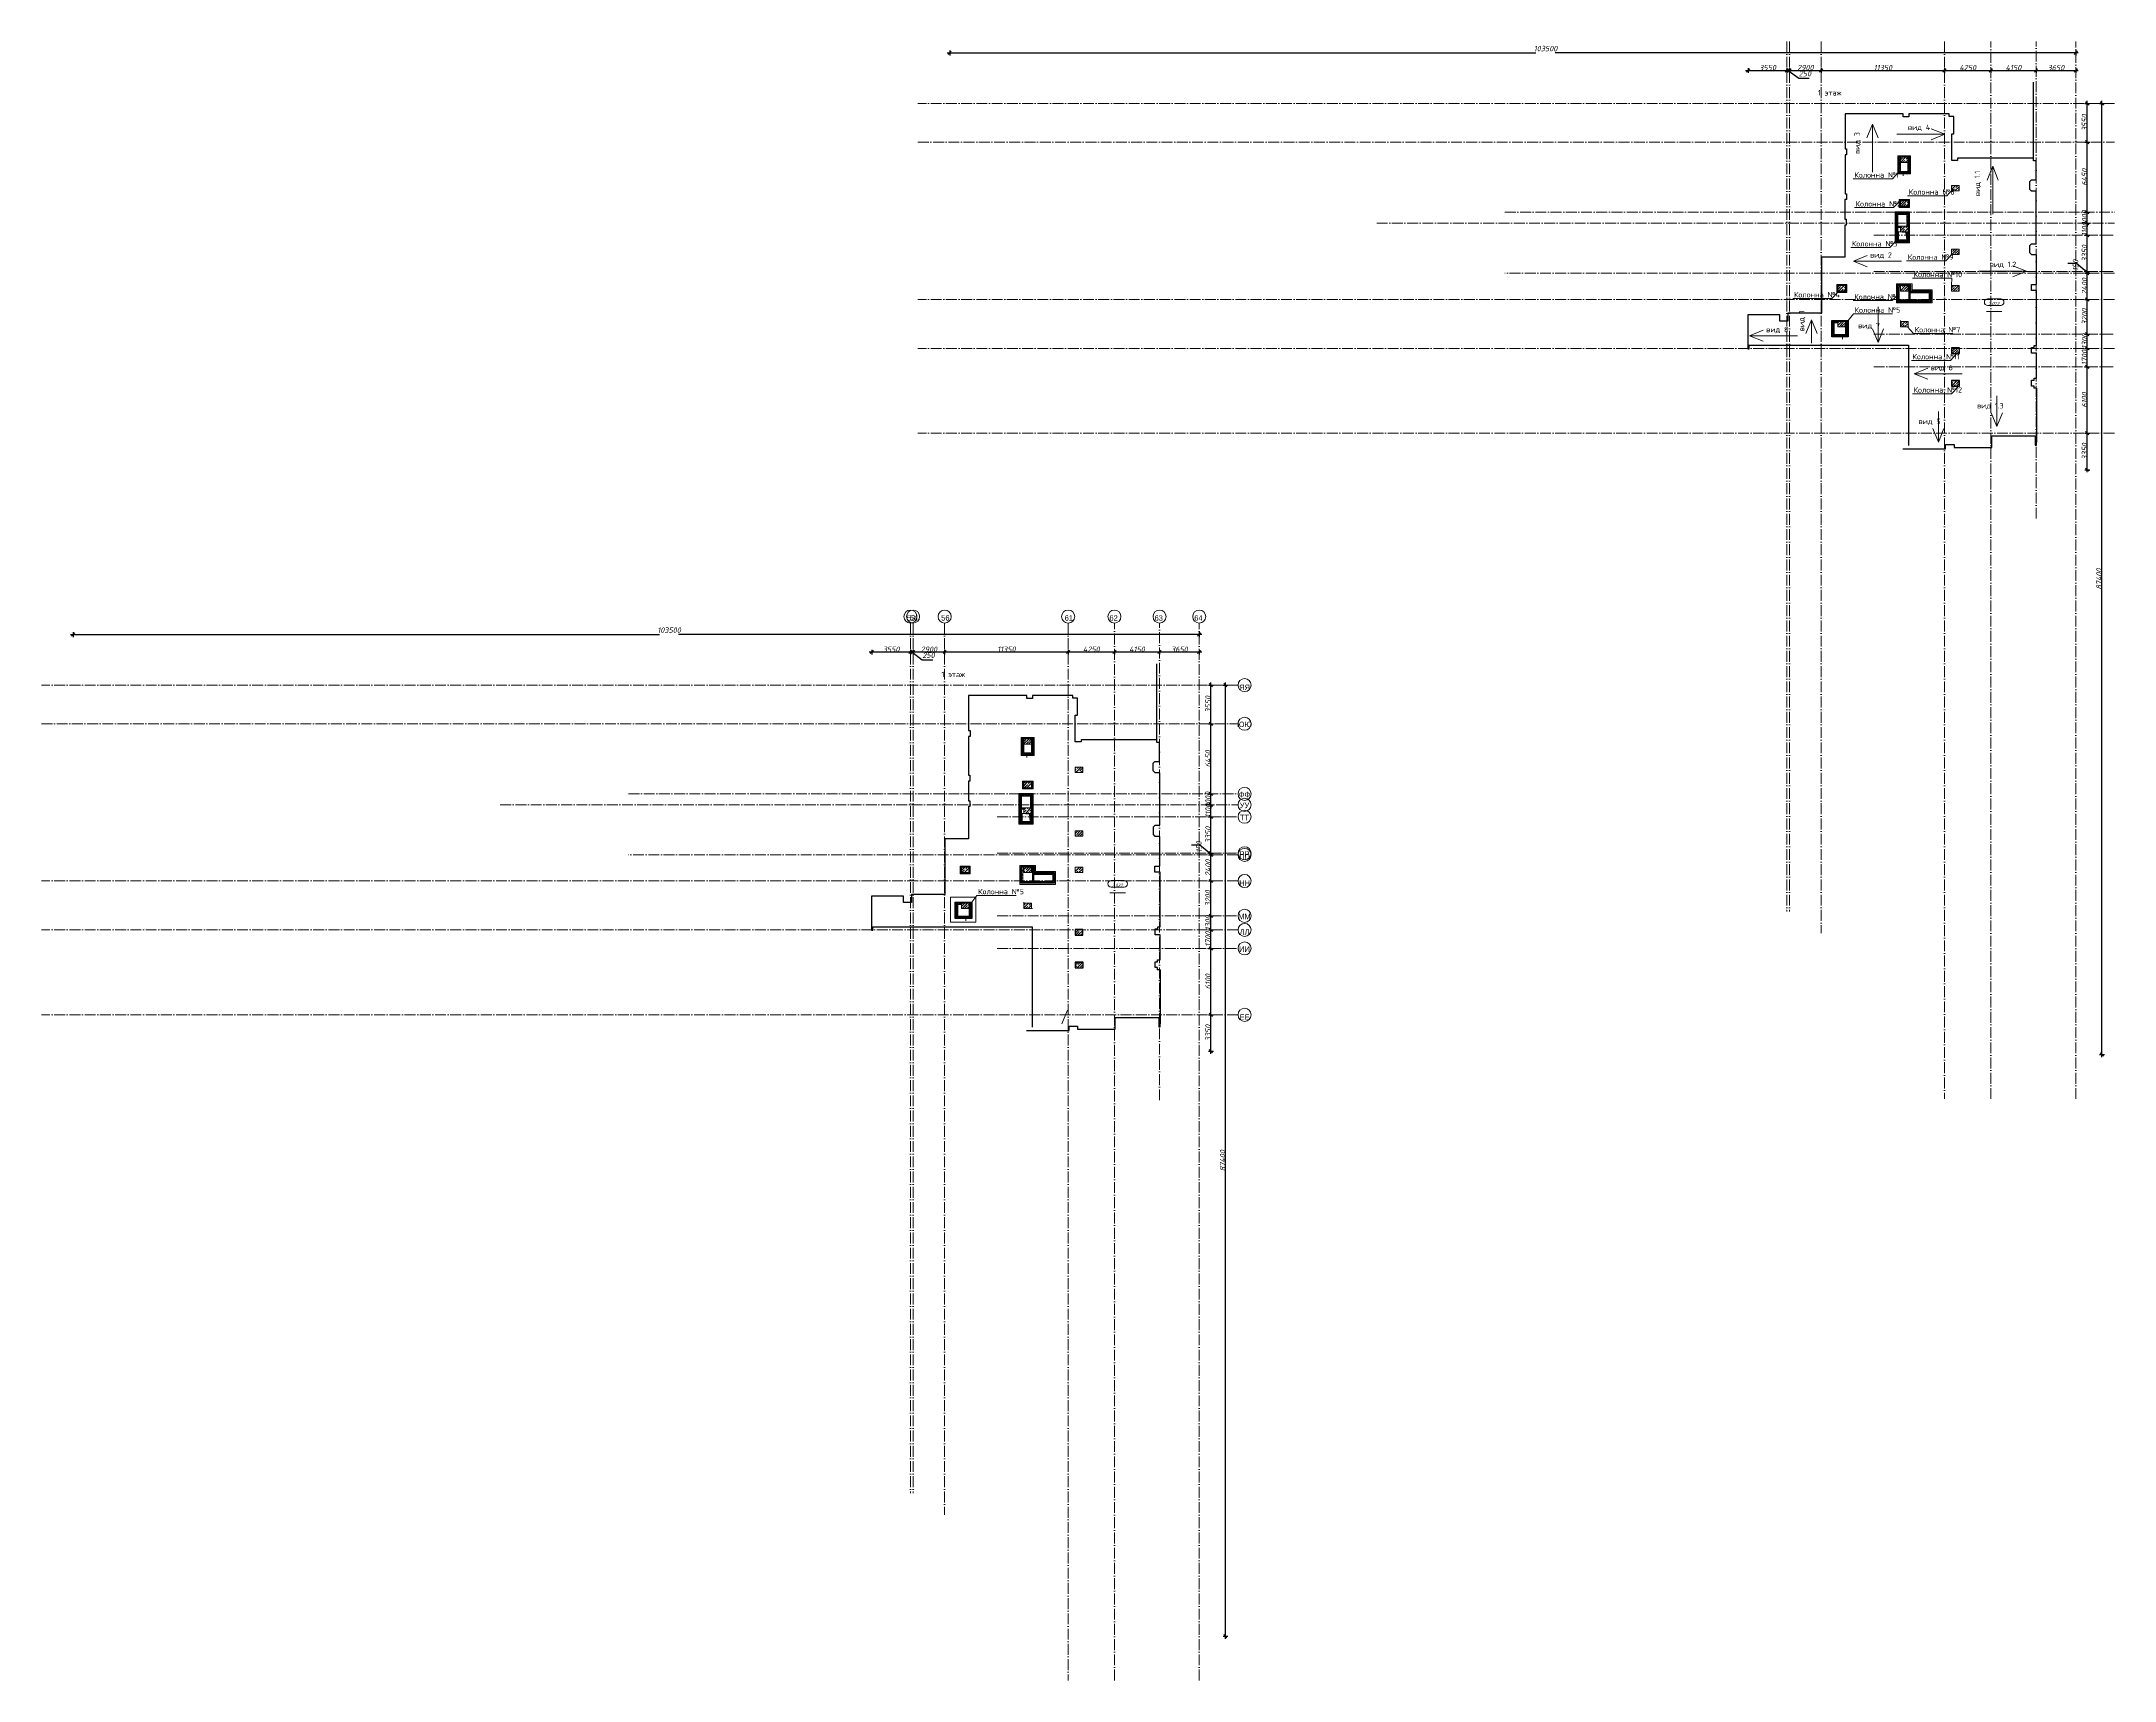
# Model space of a CAD drawing. Header units: millimetres. Extents: x 209 to 470115, y -86468 to 480215.
# Drawn here: x 22405 to 212950, y 328400 to 479015 of the extents above; entities that cross this region are included whole.
import ezdxf

# ---------------------------------------------------------------- set-up
doc = ezdxf.new("R2010")
doc.units = ezdxf.units.MM
doc.linetypes.add('50_200_ШТРИХ_1Т_ш5_п1_п1_', pattern=[1400, 1000, -200, 0, -200])
for name, color, linetype, lineweight in [('A-ANNO-DIMS', 7, 'Continuous', 9), ('A-WALL', 7, 'Continuous', 5), ('A-WALL-FNSH-1', 7, 'Continuous', 5), ('A-WALL-IDEN', 7, 'Continuous', 9), ('I-WALL', 7, 'Continuous', 5), ('S-COLS', 7, 'Continuous', 9), ('S-COLS-1', 7, 'Continuous', 5), ('основной', 250, 'Continuous', 15), ('Основные линии', 7, 'Continuous', 30), ('осново', 7, 'Continuous', 30), ('Размеры', 7, 'Continuous', 15)]:
    doc.layers.add(name, color=color, linetype=linetype, lineweight=lineweight)
for name, color, linetype, lineweight, true_color in [('A-AREA-IDEN-1', 7, 'Continuous', 9, 0xaaaaaa), ('A-DETL-7', 7, 'Continuous', 20, 0x01a6fe), ('I-WALL-15', 7, 'Continuous', 5, 0x787878), ('M-EQPM-1', 7, 'Continuous', 9, 0xaaaaaa), ('M-EQPM-2', 7, 'Continuous', 9, 0xe2e2e2), ('Оси-1', 7, 'Continuous', 20, 0xaaaaaa), ('Оси-2', 7, 'Continuous', 9, 0xaaaaaa), ('Оси-3', 7, '50_200_ШТРИХ_1Т_ш5_п1_п1_', 9, 0xaaaaaa)]:
    doc.layers.add(name, color=color, linetype=linetype, lineweight=lineweight, true_color=true_color)
doc.styles.add('Arial', font='arial.ttf', dxfattribs={"width": 0.9, "height": 500})
doc.styles.add('ISOCPEUR_I', font='isocpeui.ttf', dxfattribs={"height": 300})
doc.styles.add('ISOCPEUR_I_1', font='isocpeui.ttf', dxfattribs={"width": 0.9, "height": 500})
doc.styles.add('СПДС', font='isocpeur.ttf', dxfattribs={"width": 0.9})
doc.dimstyles.new('ISO-2_5_0_9К_БОЛЬШОЙ', dxfattribs={"dimscale": 304.8, "dimtxt": 497.990588, "dimasz": 0.984252, "dimexe": 0.787402, "dimexo": 0, "dimgap": 0, "dimtad": 1, "dimdec": 0, "dimzin": 0, "dimdsep": 46, "dimtxsty": 'ISOCPEUR_I_1', "dimblk1": 'OBLIQUE', "dimblk2": 'OBLIQUE', "dimsah": 1, "dimcen": 0.09, "dimdle": 0.787402, "dimazin": 0, "dimtfac": 1, "dimtdec": 4, "dimtix": 1, "dimtmove": 0, "dimatfit": 3, "dimfxl": 1, "dimtvp": 1, "dimtolj": 1, "dimtzin": 0, "dimarcsym": 2})
doc.dimstyles.new('ISO-2_5_0_9К_БОЛЬШОЙ_1', dxfattribs={"dimscale": 304.8, "dimtxt": 497.990588, "dimasz": 0.984252, "dimexe": 0.787402, "dimexo": 0, "dimgap": 0, "dimtad": 1, "dimdec": 0, "dimzin": 0, "dimdsep": 46, "dimtxsty": 'ISOCPEUR_I_1', "dimblk1": 'OBLIQUE', "dimblk2": 'OBLIQUE', "dimsah": 1, "dimcen": 0.09, "dimdle": 0.787402, "dimazin": 0, "dimtfac": 1, "dimtdec": 4, "dimtix": 1, "dimtmove": 1, "dimatfit": 3, "dimfxl": 1, "dimtvp": 1, "dimtolj": 1, "dimtzin": 0, "dimarcsym": 2})
doc.dimstyles.new('ISO-2_5_0_9К_БОЛЬШОЙ_2', dxfattribs={"dimscale": 304.8, "dimtxt": 497.990588, "dimasz": 0.984252, "dimexe": 0.787402, "dimexo": 0, "dimgap": 0, "dimtad": 1, "dimdec": 0, "dimzin": 0, "dimdsep": 46, "dimtxsty": 'ISOCPEUR_I_1', "dimblk1": 'OBLIQUE', "dimblk2": 'OBLIQUE', "dimsah": 1, "dimcen": 0.09, "dimdle": 0.787402, "dimazin": 0, "dimtfac": 1, "dimtdec": 4, "dimtix": 1, "dimtmove": 2, "dimatfit": 3, "dimfxl": 1, "dimtvp": 1, "dimtolj": 1, "dimtzin": 0, "dimarcsym": 2})
pattern_1 = [(45, (104719.3, 386201.04), (-228.0985, 228.0985), []), (45, (104947.4, 386201.04), (-228.0985, 228.0985), [403.225, -80.645, 6.706, -73.939])]
pattern_2 = [(0, (104719.29, 386201.04), (406.4, 101.6), [6.706, -298.094, 6.706, -298.094, -1625.6]), (0, (104719.29, 386201.04), (406.4, 101.6), [-609.6, 6.706, -602.894, 6.706, -298.094, -711.2]), (0, (104719.29, 386201.04), (406.4, 101.6), [-1524, 6.706, -196.494, 6.706, -501.294]), (120, (104871.69, 386251.84), (-291.18818, 301.15272), [6.706, -298.094, 6.706, -298.094, -1625.6]), (120, (104871.69, 386251.84), (-291.18818, 301.15272), [-609.6, 6.706, -602.894, 6.706, -298.094, -711.2]), (120, (104871.69, 386251.84), (-291.18818, 301.15272), [-1524, 6.706, -196.494, 6.706, -501.294]), (240, (104922.49, 386455.04), (-115.21182, -402.75272), [6.706, -298.094, 6.706, -298.094, -1625.6]), (240, (104922.49, 386455.04), (-115.21182, -402.75272), [-609.6, 6.706, -602.894, 6.706, -298.094, -711.2]), (240, (104922.49, 386455.04), (-115.21182, -402.75272), [-1524, 6.706, -196.494, 6.706, -501.294])]
pattern_3 = [(45, (104719.29, 386201.04), (-70.71068, 70.71068), [])]
pattern_4 = [(45, (104719.3, 386201.04), (-169.70563, 169.70563), [])]
pattern_5 = [(45, (24159.54, 332757.03), (-228.0985, 228.0985), []), (45, (24387.64, 332757.03), (-228.0985, 228.0985), [403.225, -80.645, 6.706, -73.939])]
pattern_6 = [(0, (24159.54, 332757.03), (406.4, 101.6), [6.706, -298.094, 6.706, -298.094, -1625.6]), (0, (24159.54, 332757.03), (406.4, 101.6), [-609.6, 6.706, -602.894, 6.706, -298.094, -711.2]), (0, (24159.54, 332757.03), (406.4, 101.6), [-1524, 6.706, -196.494, 6.706, -501.294]), (120, (24311.94, 332807.83), (-291.18818, 301.15272), [6.706, -298.094, 6.706, -298.094, -1625.6]), (120, (24311.94, 332807.83), (-291.18818, 301.15272), [-609.6, 6.706, -602.894, 6.706, -298.094, -711.2]), (120, (24311.94, 332807.83), (-291.18818, 301.15272), [-1524, 6.706, -196.494, 6.706, -501.294]), (240, (24362.74, 333011.03), (-115.21182, -402.75272), [6.706, -298.094, 6.706, -298.094, -1625.6]), (240, (24362.74, 333011.03), (-115.21182, -402.75272), [-609.6, 6.706, -602.894, 6.706, -298.094, -711.2]), (240, (24362.74, 333011.03), (-115.21182, -402.75272), [-1524, 6.706, -196.494, 6.706, -501.294])]
pattern_7 = [(45, (24159.54, 332757.03), (-70.71068, 70.71068), [])]
pattern_8 = [(45, (24159.54, 332757.03), (-169.70563, 169.70563), [])]

# ---------------------------------------------------------------- blocks, each defined once
blk = doc.blocks.new('BSC_Колонна _Прямоугольная - 500х700-V304-АИ_План этажа_Стены_2')
at = {"layer": 'S-COLS-1'}
h = blk.add_hatch(dxfattribs=at)
h.set_pattern_fill('FP_173', color=256, style=0, pattern_type=2)
h.set_pattern_definition([(315, (-64381.04, 93600), (228.0985, 228.0985), []), (315, (-64381.04, 93371.9), (228.0985, 228.0985), [403.225, -80.645, 6.706, -73.939])])
h.paths.add_polyline_path([(-250, 350), (-250, -350), (250, -350), (250, 350), (223, 350)])
for p, q in [((250, 350), (-250, 350)), ((-250, 350), (-250, -350)), ((250, -350), (250, 350)), ((-250, -350), (250, -350))]:
    blk.add_line(p, q, dxfattribs=at)
blk = doc.blocks.new('BSC_Колонна _Прямоугольная - 500х700-V305-АИ_План этажа_Стены_2')
at = {"layer": 'S-COLS-1'}
h = blk.add_hatch(dxfattribs=at)
h.set_pattern_fill('FP_174', color=256, style=0, pattern_type=2)
h.set_pattern_definition([(315, (-70131.04, 93600), (228.0985, 228.0985), []), (315, (-70131.04, 93371.9), (228.0985, 228.0985), [403.225, -80.645, 6.706, -73.939])])
h.paths.add_polyline_path([(-250, 350), (-250, -350), (250, -350), (250, 350), (168, 350)])
for p, q in [((250, 350), (-250, 350)), ((-250, 350), (-250, -350)), ((250, -350), (250, 350)), ((-250, -350), (250, -350))]:
    blk.add_line(p, q, dxfattribs=at)
blk = doc.blocks.new('BSC_Колонна _Прямоугольная - 500х700-V306-АИ_План этажа_Стены_2')
at = {"layer": 'S-COLS-1'}
h = blk.add_hatch(dxfattribs=at)
h.set_pattern_fill('FP_175', color=256, style=0, pattern_type=2)
h.set_pattern_definition([(315, (-73481.04, 93600), (228.0985, 228.0985), []), (315, (-73481.04, 93371.9), (228.0985, 228.0985), [403.225, -80.645, 6.706, -73.939])])
h.paths.add_polyline_path([(-250, 350), (-250, -350), (250, -350), (250, 350)])
for p, q in [((250, 350), (-250, 350)), ((-250, 350), (-250, -350)), ((250, -350), (250, 350)), ((-250, -350), (250, -350))]:
    blk.add_line(p, q, dxfattribs=at)
blk = doc.blocks.new('BSC_Колонна _Прямоугольная - 500х700-V309-АИ_План этажа_Стены_2')
at = {"layer": 'S-COLS-1'}
h = blk.add_hatch(dxfattribs=at)
h.set_pattern_fill('FP_178', color=256, style=0, pattern_type=2)
h.set_pattern_definition([(315, (-79331.04, 93600), (228.0985, 228.0985), []), (315, (-79331.04, 93371.9), (228.0985, 228.0985), [403.225, -80.645, 6.706, -73.939])])
h.paths.add_polyline_path([(-250, 350), (-250, -350), (250, -350), (250, 350)])
for p, q in [((250, 350), (-250, 350)), ((-250, 350), (-250, -350)), ((250, -350), (250, 350)), ((-250, -350), (250, -350))]:
    blk.add_line(p, q, dxfattribs=at)
blk = doc.blocks.new('BSC_Колонна _Прямоугольная - 500х700-V316-АИ_План этажа_Стены_2')
at = {"layer": 'S-COLS-1'}
h = blk.add_hatch(dxfattribs=at)
h.set_pattern_fill('FP_185', color=256, style=0, pattern_type=2)
h.set_pattern_definition([(315, (-61381.04, 93600), (228.0985, 228.0985), []), (315, (-61381.04, 93371.9), (228.0985, 228.0985), [403.225, -80.645, 6.706, -73.939])])
h.paths.add_polyline_path([(-250, 350), (-250, -350), (250, -350), (250, 350)])
for p, q in [((250, 350), (-250, 350)), ((-250, 350), (-250, -350)), ((250, -350), (250, 350)), ((-250, -350), (250, -350))]:
    blk.add_line(p, q, dxfattribs=at)
blk = doc.blocks.new('BSC_Колонна _Прямоугольная - 500х700-V357-АИ_План этажа_Стены_2')
at = {"layer": 'S-COLS-1'}
h = blk.add_hatch(dxfattribs=at)
h.set_pattern_fill('FP_216', color=256, style=0, pattern_type=2)
h.set_pattern_definition([(315, (-66830.7, 83150), (228.0985, 228.0985), []), (315, (-66830.7, 82921.9), (228.0985, 228.0985), [403.225, -80.645, 6.706, -73.939])])
h.paths.add_polyline_path([(-250, 350), (-250, -350), (250, -350), (250, 350)])
for p, q in [((250, 350), (-250, 350)), ((-250, 350), (-250, -350)), ((250, -350), (250, 350)), ((-250, -350), (250, -350))]:
    blk.add_line(p, q, dxfattribs=at)
blk = doc.blocks.new('BSC_Колонна _Прямоугольная - 500х700-V359-АИ_План этажа_Стены_2')
at = {"layer": 'S-COLS-1'}
h = blk.add_hatch(dxfattribs=at)
h.set_pattern_fill('FP_218', color=256, style=0, pattern_type=2)
h.set_pattern_definition([(315, (-70130.7, 83150), (228.0985, 228.0985), []), (315, (-70130.7, 82921.9), (228.0985, 228.0985), [403.225, -80.645, 6.706, -73.939])])
h.paths.add_polyline_path([(-250, 115), (-250, -350), (250, -350), (250, 350), (-250, 350)])
for p, q in [((250, 350), (-250, 350)), ((-250, 350), (-250, -350)), ((250, -350), (250, 350)), ((-250, -350), (250, -350))]:
    blk.add_line(p, q, dxfattribs=at)
blk = doc.blocks.new('BSC_Колонна _Прямоугольная - 500х700-V360-АИ_План этажа_Стены_2')
at = {"layer": 'S-COLS-1'}
h = blk.add_hatch(dxfattribs=at)
h.set_pattern_fill('FP_219', color=256, style=0, pattern_type=2)
h.set_pattern_definition([(315, (-70130.7, 88900), (228.0985, 228.0985), []), (315, (-70130.7, 88671.9), (228.0985, 228.0985), [403.225, -80.645, 6.706, -73.939])])
h.paths.add_polyline_path([(-250, 350), (-250, -350), (250, -350), (250, 350), (169, 350)])
for p, q in [((250, 350), (-250, 350)), ((-250, 350), (-250, -350)), ((250, -350), (250, 350)), ((-250, -350), (250, -350))]:
    blk.add_line(p, q, dxfattribs=at)
blk = doc.blocks.new('BSC_Колонна _Прямоугольная - 500х700-V362-АИ_План этажа_Стены_2')
at = {"layer": 'S-COLS-1'}
h = blk.add_hatch(dxfattribs=at)
h.set_pattern_fill('FP_221', color=256, style=0, pattern_type=2)
h.set_pattern_definition([(315, (-75580.7, 88900), (228.0985, 228.0985), []), (315, (-75580.7, 88671.9), (228.0985, 228.0985), [403.225, -80.645, 6.706, -73.939])])
h.paths.add_polyline_path([(-250, 350), (-250, -350), (250, -350), (250, 350)])
for p, q in [((250, 350), (-250, 350)), ((250, -350), (250, 350)), ((-250, -230), (-250, -350)), ((-250, -350), (250, -350))]:
    blk.add_line(p, q, dxfattribs=at)
blk = doc.blocks.new('BSC_Колонна _Прямоугольная - 500х700-V363-АИ_План этажа_Стены_2')
at = {"layer": 'S-COLS-1'}
h = blk.add_hatch(dxfattribs=at)
h.set_pattern_fill('FP_222', color=256, style=0, pattern_type=2)
h.set_pattern_definition([(315, (-77930.7, 88900), (228.0985, 228.0985), []), (315, (-77930.7, 88671.9), (228.0985, 228.0985), [403.225, -80.645, 6.706, -73.939])])
h.paths.add_polyline_path([(-250, 350), (-250, -350), (250, -350), (250, 350)])
for p, q in [((250, 350), (-250, 350)), ((-250, 350), (-250, -350)), ((250, -350), (250, 350)), ((-250, -350), (250, -350))]:
    blk.add_line(p, q, dxfattribs=at)
blk = doc.blocks.new('Канал вертикальный прямоугольный - Шахта - значок проема-24087406-АИ_План этажа_Стены_2')
at = {"layer": 'M-EQPM-2'}
blk.add_hatch(color=256, dxfattribs=at).paths.add_polyline_path([(375, 375), (-375, 375), (-375, -375), (-300, 300)])
at = {"layer": 'M-EQPM-1'}
for p, q in [((-375, -375), (-375, 375)), ((-375, 375), (375, 375)), ((-300, 300), (-375, -375)), ((-300, 300), (375, 375)), ((375, 375), (375, -375)), ((375, -375), (-375, -375))]:
    blk.add_line(p, q, dxfattribs=at)
blk = doc.blocks.new('AAR_СКБ_Марка_помещения_1_5 ммп - Номер _ Площадь-27962135-АИ_План этажа_Стены_2')
at = {"layer": 'A-AREA-IDEN-1'}
for p, q in [((-2.99, 3), (3.01, 3)), ((-2.99, 0), (3.01, 0)), ((-3.53, -2.69), (3.53, -2.69))]:
    blk.add_line(p, q, dxfattribs=at)
for centre, start, end in [((-2.99, 1.5), 90, 270), ((3.01, 1.5), 270, 90)]:
    blk.add_arc(centre, 1.5, start, end, dxfattribs=at)
blk = doc.blocks.new('_Oblique')
at = {"color": 0, "linetype": 'ByBlock', "lineweight": -2}
blk.add_line((-0.5, -0.5), (0.5, 0.5), dxfattribs=at)
blk = doc.blocks.new('*D1474')
at = {"layer": 'A-ANNO-DIMS', "color": 0, "lineweight": -2, "transparency": 16777216}
for p, q in [((211569, 473315), (212021, 473315)), ((211781, 385675), (211781, 473555)), ((211569, 385915), (212021, 385915))]:
    blk.add_line(p, q, dxfattribs=at)
at = {"layer": 'Defpoints', "color": 0, "transparency": 16777216}
for p in [(211569, 473315), (211781, 473315), (211569, 385915)]:
    blk.add_point(p, dxfattribs=at)
at = {"layer": 'A-ANNO-DIMS', "color": 0, "lineweight": -2, "transparency": 16777216, "xscale": 300, "yscale": 300, "zscale": 300}
for p, rotation in [((211781, 473315), 90), ((211781, 385915), 270)]:
    blk.add_blockref('_Oblique', p, dxfattribs=dict(at, rotation=rotation))
at = {"layer": 'A-ANNO-DIMS', "color": 0, "transparency": 16777216, "insert": (211528, 429615), "char_height": 500, "width": 1942.16, "attachment_point": 5, "rotation": 90, "style": 'ISOCPEUR_I_1'}
blk.add_mtext('\\A1;87400', dxfattribs=at)
blk = doc.blocks.new('*D1475')
at = {"layer": 'A-ANNO-DIMS', "color": 0, "lineweight": -2, "transparency": 16777216}
for p, q in [((210230, 443015), (210683, 443015)), ((210443, 439425), (210443, 443255)), ((210230, 439665), (210683, 439665))]:
    blk.add_line(p, q, dxfattribs=at)
at = {"layer": 'Defpoints', "color": 0, "transparency": 16777216}
for p in [(210230, 443015), (210443, 443015), (210230, 439665)]:
    blk.add_point(p, dxfattribs=at)
at = {"layer": 'A-ANNO-DIMS', "color": 0, "lineweight": -2, "transparency": 16777216, "xscale": 300, "yscale": 300, "zscale": 300}
for p, rotation in [((210443, 443015), 90), ((210443, 439665), 270)]:
    blk.add_blockref('_Oblique', p, dxfattribs=dict(at, rotation=rotation))
at = {"layer": 'A-ANNO-DIMS', "color": 0, "transparency": 16777216, "insert": (210193, 441340), "char_height": 500, "width": 1516.96, "attachment_point": 5, "rotation": 90, "style": 'ISOCPEUR_I_1'}
blk.add_mtext('\\A1;3350', dxfattribs=at)
blk = doc.blocks.new('*D1476')
at = {"layer": 'A-ANNO-DIMS', "color": 0, "lineweight": -2, "transparency": 16777216}
for p, q in [((210230, 449115), (210683, 449115)), ((210443, 442775), (210443, 449355)), ((210230, 443015), (210683, 443015))]:
    blk.add_line(p, q, dxfattribs=at)
at = {"layer": 'Defpoints', "color": 0, "transparency": 16777216}
for p in [(210230, 449115), (210443, 449115), (210230, 443015)]:
    blk.add_point(p, dxfattribs=at)
at = {"layer": 'A-ANNO-DIMS', "color": 0, "lineweight": -2, "transparency": 16777216, "xscale": 300, "yscale": 300, "zscale": 300}
for p, rotation in [((210443, 449115), 90), ((210443, 443015), 270)]:
    blk.add_blockref('_Oblique', p, dxfattribs=dict(at, rotation=rotation))
at = {"layer": 'A-ANNO-DIMS', "color": 0, "transparency": 16777216, "insert": (210193, 446065), "char_height": 500, "width": 1402.04, "attachment_point": 5, "rotation": 90, "style": 'ISOCPEUR_I_1'}
blk.add_mtext('\\A1;6100', dxfattribs=at)
blk = doc.blocks.new('*D1477')
at = {"layer": 'A-ANNO-DIMS', "color": 0, "lineweight": -2, "transparency": 16777216}
for p, q in [((210230, 450815), (210683, 450815)), ((210443, 448875), (210443, 451055)), ((210230, 449115), (210683, 449115))]:
    blk.add_line(p, q, dxfattribs=at)
at = {"layer": 'Defpoints', "color": 0, "transparency": 16777216}
for p in [(210230, 450815), (210443, 450815), (210230, 449115)]:
    blk.add_point(p, dxfattribs=at)
at = {"layer": 'A-ANNO-DIMS', "color": 0, "lineweight": -2, "transparency": 16777216, "xscale": 300, "yscale": 300, "zscale": 300}
for p, rotation in [((210443, 450815), 90), ((210443, 449115), 270)]:
    blk.add_blockref('_Oblique', p, dxfattribs=dict(at, rotation=rotation))
at = {"layer": 'A-ANNO-DIMS', "color": 0, "transparency": 16777216, "insert": (210189, 449965), "char_height": 500, "width": 1402.04, "attachment_point": 5, "rotation": 90, "style": 'ISOCPEUR_I_1'}
blk.add_mtext('\\A1;1700', dxfattribs=at)
blk = doc.blocks.new('*D1478')
at = {"layer": 'A-ANNO-DIMS', "color": 0, "lineweight": -2, "transparency": 16777216}
for p, q in [((210230, 452115), (210683, 452115)), ((210443, 450575), (210443, 452355)), ((210230, 450815), (210683, 450815))]:
    blk.add_line(p, q, dxfattribs=at)
at = {"layer": 'Defpoints', "color": 0, "transparency": 16777216}
for p in [(210230, 452115), (210443, 452115), (210230, 450815)]:
    blk.add_point(p, dxfattribs=at)
at = {"layer": 'A-ANNO-DIMS', "color": 0, "lineweight": -2, "transparency": 16777216, "xscale": 300, "yscale": 300, "zscale": 300}
for p, rotation in [((210443, 452115), 90), ((210443, 450815), 270)]:
    blk.add_blockref('_Oblique', p, dxfattribs=dict(at, rotation=rotation))
at = {"layer": 'A-ANNO-DIMS', "color": 0, "transparency": 16777216, "insert": (210193, 451465), "char_height": 500, "width": 1402.04, "attachment_point": 5, "rotation": 90, "style": 'ISOCPEUR_I_1'}
blk.add_mtext('\\A1;1300', dxfattribs=at)
blk = doc.blocks.new('*D1479')
at = {"layer": 'A-ANNO-DIMS', "color": 0, "lineweight": -2, "transparency": 16777216}
for p, q in [((210443, 451875), (210443, 455555)), ((210230, 455315), (210683, 455315)), ((210230, 452115), (210683, 452115))]:
    blk.add_line(p, q, dxfattribs=at)
at = {"layer": 'Defpoints', "color": 0, "transparency": 16777216}
for p in [(210230, 455315), (210443, 455315), (210230, 452115)]:
    blk.add_point(p, dxfattribs=at)
at = {"layer": 'A-ANNO-DIMS', "color": 0, "lineweight": -2, "transparency": 16777216, "xscale": 300, "yscale": 300, "zscale": 300}
for p, rotation in [((210443, 455315), 90), ((210443, 452115), 270)]:
    blk.add_blockref('_Oblique', p, dxfattribs=dict(at, rotation=rotation))
at = {"layer": 'A-ANNO-DIMS', "color": 0, "transparency": 16777216, "insert": (210193, 453715), "char_height": 500, "width": 1516.96, "attachment_point": 5, "rotation": 90, "style": 'ISOCPEUR_I_1'}
blk.add_mtext('\\A1;3200', dxfattribs=at)
blk = doc.blocks.new('*D1480')
at = {"layer": 'A-ANNO-DIMS', "color": 0, "lineweight": -2, "transparency": 16777216}
for p, q in [((210230, 457715), (210683, 457715)), ((210443, 455075), (210443, 457955)), ((210230, 455315), (210683, 455315))]:
    blk.add_line(p, q, dxfattribs=at)
at = {"layer": 'Defpoints', "color": 0, "transparency": 16777216}
for p in [(210230, 457715), (210443, 457715), (210230, 455315)]:
    blk.add_point(p, dxfattribs=at)
at = {"layer": 'A-ANNO-DIMS', "color": 0, "lineweight": -2, "transparency": 16777216, "xscale": 300, "yscale": 300, "zscale": 300}
for p, rotation in [((210443, 457715), 90), ((210443, 455315), 270)]:
    blk.add_blockref('_Oblique', p, dxfattribs=dict(at, rotation=rotation))
at = {"layer": 'A-ANNO-DIMS', "color": 0, "transparency": 16777216, "insert": (210193, 456515), "char_height": 500, "width": 1562.92, "attachment_point": 5, "rotation": 90, "style": 'ISOCPEUR_I_1'}
blk.add_mtext('\\A1;2400', dxfattribs=at)
blk = doc.blocks.new('*D1481')
at = {"layer": 'A-ANNO-DIMS', "color": 0, "lineweight": -2, "transparency": 16777216}
for p, q in [((209448, 458613), (208669, 458613)), ((210443, 457790), (209448, 458613)), ((210230, 457865), (210683, 457865)), ((210230, 457715), (210683, 457715)), ((210443, 457475), (210443, 458105))]:
    blk.add_line(p, q, dxfattribs=at)
at = {"layer": 'Defpoints', "color": 0, "transparency": 16777216}
for p in [(210230, 457865), (210230, 457715), (210443, 457865)]:
    blk.add_point(p, dxfattribs=at)
at = {"layer": 'A-ANNO-DIMS', "color": 0, "lineweight": -2, "transparency": 16777216, "xscale": 300, "yscale": 300, "zscale": 300}
for p, rotation in [((210443, 457865), 90), ((210443, 457715), 270)]:
    blk.add_blockref('_Oblique', p, dxfattribs=dict(at, rotation=rotation))
at = {"layer": 'A-ANNO-DIMS', "color": 0, "transparency": 16777216, "insert": (209115, 457923), "char_height": 500, "width": 1022.8, "attachment_point": 1, "rotation": 90, "line_spacing_factor": 1.149209, "style": 'ISOCPEUR_I_1'}
blk.add_mtext('\\A1;150', dxfattribs=at)
blk = doc.blocks.new('*D1482')
at = {"layer": 'A-ANNO-DIMS', "color": 0, "lineweight": -2, "transparency": 16777216}
for p, q in [((210230, 461215), (210683, 461215)), ((210443, 457625), (210443, 461455)), ((210230, 457865), (210683, 457865))]:
    blk.add_line(p, q, dxfattribs=at)
at = {"layer": 'Defpoints', "color": 0, "transparency": 16777216}
for p in [(210230, 461215), (210443, 461215), (210230, 457865)]:
    blk.add_point(p, dxfattribs=at)
at = {"layer": 'A-ANNO-DIMS', "color": 0, "lineweight": -2, "transparency": 16777216, "xscale": 300, "yscale": 300, "zscale": 300}
for p, rotation in [((210443, 461215), 90), ((210443, 457865), 270)]:
    blk.add_blockref('_Oblique', p, dxfattribs=dict(at, rotation=rotation))
at = {"layer": 'A-ANNO-DIMS', "color": 0, "transparency": 16777216, "insert": (210193, 459540), "char_height": 500, "width": 1516.96, "attachment_point": 5, "rotation": 90, "style": 'ISOCPEUR_I_1'}
blk.add_mtext('\\A1;3350', dxfattribs=at)
blk = doc.blocks.new('*D1483')
at = {"layer": 'A-ANNO-DIMS', "color": 0, "lineweight": -2, "transparency": 16777216}
for p, q in [((210230, 462315), (210683, 462315)), ((210230, 461215), (210683, 461215)), ((210443, 460975), (210443, 462555))]:
    blk.add_line(p, q, dxfattribs=at)
at = {"layer": 'Defpoints', "color": 0, "transparency": 16777216}
for p in [(210230, 462315), (210230, 461215), (210443, 462315)]:
    blk.add_point(p, dxfattribs=at)
at = {"layer": 'A-ANNO-DIMS', "color": 0, "lineweight": -2, "transparency": 16777216, "xscale": 300, "yscale": 300, "zscale": 300}
for p, rotation in [((210443, 462315), 90), ((210443, 461215), 270)]:
    blk.add_blockref('_Oblique', p, dxfattribs=dict(at, rotation=rotation))
at = {"layer": 'A-ANNO-DIMS', "color": 0, "transparency": 16777216, "insert": (210193, 461765), "char_height": 500, "width": 1287.11, "attachment_point": 5, "rotation": 90, "style": 'ISOCPEUR_I_1'}
blk.add_mtext('\\A1;1100', dxfattribs=at)
blk = doc.blocks.new('*D1484')
at = {"layer": 'A-ANNO-DIMS', "color": 0, "lineweight": -2, "transparency": 16777216}
for p, q in [((210230, 463315), (210683, 463315)), ((210443, 463315), (210443, 463615)), ((210443, 462315), (210443, 463315)), ((210230, 462315), (210683, 462315)), ((210443, 462315), (210443, 462015))]:
    blk.add_line(p, q, dxfattribs=at)
at = {"layer": 'Defpoints', "color": 0, "transparency": 16777216}
for p in [(210230, 463315), (210443, 463315), (210230, 462315)]:
    blk.add_point(p, dxfattribs=at)
at = {"layer": 'A-ANNO-DIMS', "color": 0, "lineweight": -2, "transparency": 16777216, "xscale": 300, "yscale": 300, "zscale": 300}
for p, rotation in [((210443, 463315), 270), ((210443, 462315), 90)]:
    blk.add_blockref('_Oblique', p, dxfattribs=dict(at, rotation=rotation))
at = {"layer": 'A-ANNO-DIMS', "color": 0, "transparency": 16777216, "insert": (210193, 462815), "char_height": 500, "width": 1402.04, "attachment_point": 5, "rotation": 90, "style": 'ISOCPEUR_I_1'}
blk.add_mtext('\\A1;1000', dxfattribs=at)
blk = doc.blocks.new('*D1485')
at = {"layer": 'A-ANNO-DIMS', "color": 0, "lineweight": -2, "transparency": 16777216}
for p, q in [((210230, 469765), (210683, 469765)), ((210443, 463075), (210443, 470005)), ((210230, 463315), (210683, 463315))]:
    blk.add_line(p, q, dxfattribs=at)
at = {"layer": 'Defpoints', "color": 0, "transparency": 16777216}
for p in [(210230, 469765), (210443, 469765), (210230, 463315)]:
    blk.add_point(p, dxfattribs=at)
at = {"layer": 'A-ANNO-DIMS', "color": 0, "lineweight": -2, "transparency": 16777216, "xscale": 300, "yscale": 300, "zscale": 300}
for p, rotation in [((210443, 469765), 90), ((210443, 463315), 270)]:
    blk.add_blockref('_Oblique', p, dxfattribs=dict(at, rotation=rotation))
at = {"layer": 'A-ANNO-DIMS', "color": 0, "transparency": 16777216, "insert": (210193, 466540), "char_height": 500, "width": 1562.92, "attachment_point": 5, "rotation": 90, "style": 'ISOCPEUR_I_1'}
blk.add_mtext('\\A1;6450', dxfattribs=at)
blk = doc.blocks.new('*D1486')
at = {"layer": 'A-ANNO-DIMS', "color": 0, "lineweight": -2, "transparency": 16777216}
for p, q in [((210230, 473315), (210683, 473315)), ((210443, 469525), (210443, 473555)), ((210230, 469765), (210683, 469765))]:
    blk.add_line(p, q, dxfattribs=at)
at = {"layer": 'Defpoints', "color": 0, "transparency": 16777216}
for p in [(210230, 473315), (210443, 473315), (210230, 469765)]:
    blk.add_point(p, dxfattribs=at)
at = {"layer": 'A-ANNO-DIMS', "color": 0, "lineweight": -2, "transparency": 16777216, "xscale": 300, "yscale": 300, "zscale": 300}
for p, rotation in [((210443, 473315), 90), ((210443, 469765), 270)]:
    blk.add_blockref('_Oblique', p, dxfattribs=dict(at, rotation=rotation))
at = {"layer": 'A-ANNO-DIMS', "color": 0, "transparency": 16777216, "insert": (210193, 471540), "char_height": 500, "width": 1516.96, "attachment_point": 5, "rotation": 90, "style": 'ISOCPEUR_I_1'}
blk.add_mtext('\\A1;3550', dxfattribs=at)
blk = doc.blocks.new('*D1487')
at = {"layer": 'A-ANNO-DIMS', "color": 0, "lineweight": -2, "transparency": 16777216}
for p, q in [((105642, 477959), (159773, 477959)), ((105882, 478171), (105882, 477719)), ((209622, 477959), (161531, 477959)), ((209382, 478171), (209382, 477719))]:
    blk.add_line(p, q, dxfattribs=at)
at = {"layer": 'Defpoints', "color": 0, "transparency": 16777216}
for p in [(105882, 478171), (209382, 478171), (209382, 477959)]:
    blk.add_point(p, dxfattribs=at)
at = {"layer": 'A-ANNO-DIMS', "color": 0, "lineweight": -2, "transparency": 16777216, "xscale": 300, "yscale": 300, "zscale": 300, "rotation": 180}
blk.add_blockref('_Oblique', (105882, 477959), dxfattribs=at)
at = {"layer": 'A-ANNO-DIMS', "color": 0, "lineweight": -2, "transparency": 16777216, "xscale": 300, "yscale": 300, "zscale": 300}
blk.add_blockref('_Oblique', (209382, 477959), dxfattribs=at)
at = {"layer": 'A-ANNO-DIMS', "color": 0, "transparency": 16777216, "insert": (159572, 478613), "char_height": 500, "width": 2160.51, "attachment_point": 1, "line_spacing_factor": 1.149209, "style": 'ISOCPEUR_I_1'}
blk.add_mtext('\\A1;103500', dxfattribs=at)
blk = doc.blocks.new('*D1488')
at = {"layer": 'A-ANNO-DIMS', "color": 0, "lineweight": -2, "transparency": 16777216}
for p, q in [((179282, 476571), (179282, 476119)), ((182832, 476571), (182832, 476119)), ((179042, 476359), (183072, 476359))]:
    blk.add_line(p, q, dxfattribs=at)
at = {"layer": 'Defpoints', "color": 0, "transparency": 16777216}
for p in [(179282, 476571), (182832, 476571), (182832, 476359)]:
    blk.add_point(p, dxfattribs=at)
at = {"layer": 'A-ANNO-DIMS', "color": 0, "lineweight": -2, "transparency": 16777216, "xscale": 300, "yscale": 300, "zscale": 300, "rotation": 180}
blk.add_blockref('_Oblique', (179282, 476359), dxfattribs=at)
at = {"layer": 'A-ANNO-DIMS', "color": 0, "lineweight": -2, "transparency": 16777216, "xscale": 300, "yscale": 300, "zscale": 300}
blk.add_blockref('_Oblique', (182832, 476359), dxfattribs=at)
at = {"layer": 'A-ANNO-DIMS', "color": 0, "transparency": 16777216, "insert": (181057, 476609), "char_height": 500, "width": 1516.96, "attachment_point": 5, "style": 'ISOCPEUR_I_1'}
blk.add_mtext('\\A1;3550', dxfattribs=at)
blk = doc.blocks.new('*D1489')
at = {"layer": 'A-ANNO-DIMS', "color": 0, "lineweight": -2, "transparency": 16777216}
for p, q in [((182832, 476571), (182832, 476119)), ((183082, 476571), (183082, 476119)), ((182592, 476359), (183322, 476359)), ((182957, 476359), (183925, 475644)), ((183925, 475644), (184881, 475644))]:
    blk.add_line(p, q, dxfattribs=at)
at = {"layer": 'Defpoints', "color": 0, "transparency": 16777216}
for p in [(182832, 476571), (183082, 476571), (183082, 476359)]:
    blk.add_point(p, dxfattribs=at)
at = {"layer": 'A-ANNO-DIMS', "color": 0, "lineweight": -2, "transparency": 16777216, "xscale": 300, "yscale": 300, "zscale": 300, "rotation": 180}
blk.add_blockref('_Oblique', (182832, 476359), dxfattribs=at)
at = {"layer": 'A-ANNO-DIMS', "color": 0, "lineweight": -2, "transparency": 16777216, "xscale": 300, "yscale": 300, "zscale": 300}
blk.add_blockref('_Oblique', (183082, 476359), dxfattribs=at)
at = {"layer": 'A-ANNO-DIMS', "color": 0, "transparency": 16777216, "insert": (183925, 476310), "char_height": 500, "width": 1137.72, "attachment_point": 1, "line_spacing_factor": 1.149209, "style": 'ISOCPEUR_I_1'}
blk.add_mtext('\\A1;250', dxfattribs=at)
blk = doc.blocks.new('*D1490')
at = {"layer": 'A-ANNO-DIMS', "color": 0, "lineweight": -2, "transparency": 16777216}
for p, q in [((183082, 476571), (183082, 476119)), ((185982, 476571), (185982, 476119)), ((182842, 476359), (186222, 476359))]:
    blk.add_line(p, q, dxfattribs=at)
at = {"layer": 'Defpoints', "color": 0, "transparency": 16777216}
for p in [(183082, 476571), (185982, 476571), (185982, 476359)]:
    blk.add_point(p, dxfattribs=at)
at = {"layer": 'A-ANNO-DIMS', "color": 0, "lineweight": -2, "transparency": 16777216, "xscale": 300, "yscale": 300, "zscale": 300, "rotation": 180}
blk.add_blockref('_Oblique', (183082, 476359), dxfattribs=at)
at = {"layer": 'A-ANNO-DIMS', "color": 0, "lineweight": -2, "transparency": 16777216, "xscale": 300, "yscale": 300, "zscale": 300}
blk.add_blockref('_Oblique', (185982, 476359), dxfattribs=at)
at = {"layer": 'A-ANNO-DIMS', "color": 0, "transparency": 16777216, "insert": (184532, 476609), "char_height": 500, "width": 1516.96, "attachment_point": 5, "style": 'ISOCPEUR_I_1'}
blk.add_mtext('\\A1;2900', dxfattribs=at)
blk = doc.blocks.new('*D1491')
at = {"layer": 'A-ANNO-DIMS', "color": 0, "lineweight": -2, "transparency": 16777216}
for p, q in [((185982, 476571), (185982, 476119)), ((197332, 476571), (197332, 476119)), ((185742, 476359), (197572, 476359))]:
    blk.add_line(p, q, dxfattribs=at)
at = {"layer": 'Defpoints', "color": 0, "transparency": 16777216}
for p in [(185982, 476571), (197332, 476571), (197332, 476359)]:
    blk.add_point(p, dxfattribs=at)
at = {"layer": 'A-ANNO-DIMS', "color": 0, "lineweight": -2, "transparency": 16777216, "xscale": 300, "yscale": 300, "zscale": 300, "rotation": 180}
blk.add_blockref('_Oblique', (185982, 476359), dxfattribs=at)
at = {"layer": 'A-ANNO-DIMS', "color": 0, "lineweight": -2, "transparency": 16777216, "xscale": 300, "yscale": 300, "zscale": 300}
blk.add_blockref('_Oblique', (197332, 476359), dxfattribs=at)
at = {"layer": 'A-ANNO-DIMS', "color": 0, "transparency": 16777216, "insert": (191657, 476609), "char_height": 500, "width": 1666.35, "attachment_point": 5, "style": 'ISOCPEUR_I_1'}
blk.add_mtext('\\A1;11350', dxfattribs=at)
blk = doc.blocks.new('*D1492')
at = {"layer": 'A-ANNO-DIMS', "color": 0, "lineweight": -2, "transparency": 16777216}
for p, q in [((197332, 476571), (197332, 476119)), ((201582, 476571), (201582, 476119)), ((197092, 476359), (201822, 476359))]:
    blk.add_line(p, q, dxfattribs=at)
at = {"layer": 'Defpoints', "color": 0, "transparency": 16777216}
for p in [(197332, 476571), (201582, 476571), (201582, 476359)]:
    blk.add_point(p, dxfattribs=at)
at = {"layer": 'A-ANNO-DIMS', "color": 0, "lineweight": -2, "transparency": 16777216, "xscale": 300, "yscale": 300, "zscale": 300, "rotation": 180}
blk.add_blockref('_Oblique', (197332, 476359), dxfattribs=at)
at = {"layer": 'A-ANNO-DIMS', "color": 0, "lineweight": -2, "transparency": 16777216, "xscale": 300, "yscale": 300, "zscale": 300}
blk.add_blockref('_Oblique', (201582, 476359), dxfattribs=at)
at = {"layer": 'A-ANNO-DIMS', "color": 0, "transparency": 16777216, "insert": (199457, 476609), "char_height": 500, "width": 1562.92, "attachment_point": 5, "style": 'ISOCPEUR_I_1'}
blk.add_mtext('\\A1;4250', dxfattribs=at)
blk = doc.blocks.new('*D1493')
at = {"layer": 'A-ANNO-DIMS', "color": 0, "lineweight": -2, "transparency": 16777216}
for p, q in [((201582, 476571), (201582, 476119)), ((205732, 476571), (205732, 476119)), ((201342, 476359), (205972, 476359))]:
    blk.add_line(p, q, dxfattribs=at)
at = {"layer": 'Defpoints', "color": 0, "transparency": 16777216}
for p in [(201582, 476571), (205732, 476571), (205732, 476359)]:
    blk.add_point(p, dxfattribs=at)
at = {"layer": 'A-ANNO-DIMS', "color": 0, "lineweight": -2, "transparency": 16777216, "xscale": 300, "yscale": 300, "zscale": 300, "rotation": 180}
blk.add_blockref('_Oblique', (201582, 476359), dxfattribs=at)
at = {"layer": 'A-ANNO-DIMS', "color": 0, "lineweight": -2, "transparency": 16777216, "xscale": 300, "yscale": 300, "zscale": 300}
blk.add_blockref('_Oblique', (205732, 476359), dxfattribs=at)
at = {"layer": 'A-ANNO-DIMS', "color": 0, "transparency": 16777216, "insert": (203657, 476609), "char_height": 500, "width": 1448, "attachment_point": 5, "style": 'ISOCPEUR_I_1'}
blk.add_mtext('\\A1;4150', dxfattribs=at)
blk = doc.blocks.new('*D1494')
at = {"layer": 'A-ANNO-DIMS', "color": 0, "lineweight": -2, "transparency": 16777216}
for p, q in [((205732, 476571), (205732, 476119)), ((209382, 476571), (209382, 476119)), ((205492, 476359), (209622, 476359))]:
    blk.add_line(p, q, dxfattribs=at)
at = {"layer": 'Defpoints', "color": 0, "transparency": 16777216}
for p in [(205732, 476571), (209382, 476571), (209382, 476359)]:
    blk.add_point(p, dxfattribs=at)
at = {"layer": 'A-ANNO-DIMS', "color": 0, "lineweight": -2, "transparency": 16777216, "xscale": 300, "yscale": 300, "zscale": 300, "rotation": 180}
blk.add_blockref('_Oblique', (205732, 476359), dxfattribs=at)
at = {"layer": 'A-ANNO-DIMS', "color": 0, "lineweight": -2, "transparency": 16777216, "xscale": 300, "yscale": 300, "zscale": 300}
blk.add_blockref('_Oblique', (209382, 476359), dxfattribs=at)
at = {"layer": 'A-ANNO-DIMS', "color": 0, "transparency": 16777216, "insert": (207557, 476609), "char_height": 500, "width": 1516.96, "attachment_point": 5, "style": 'ISOCPEUR_I_1'}
blk.add_mtext('\\A1;3650', dxfattribs=at)
blk = doc.blocks.new('Ось сетки - Круг_Ø6_00__ISO-2_5_0_9K_-17386508-АИ_План этажа_Стены_3')
at = {"layer": 'Оси-1'}
blk.add_circle((0, 0), 3, dxfattribs=at)
blk = doc.blocks.new('*D1499')
at = {"layer": 'A-ANNO-DIMS', "color": 0, "lineweight": -2, "transparency": 16777216}
for p, q in [((131009, 419871), (131461, 419871)), ((131221, 332231), (131221, 420111)), ((131009, 332471), (131461, 332471))]:
    blk.add_line(p, q, dxfattribs=at)
at = {"layer": 'Defpoints', "color": 0, "transparency": 16777216}
for p in [(131009, 419871), (131221, 419871), (131009, 332471)]:
    blk.add_point(p, dxfattribs=at)
at = {"layer": 'A-ANNO-DIMS', "color": 0, "lineweight": -2, "transparency": 16777216, "xscale": 300, "yscale": 300, "zscale": 300}
for p, rotation in [((131221, 419871), 90), ((131221, 332471), 270)]:
    blk.add_blockref('_Oblique', p, dxfattribs=dict(at, rotation=rotation))
at = {"layer": 'A-ANNO-DIMS', "color": 0, "transparency": 16777216, "insert": (130968, 376171), "char_height": 500, "width": 1942.16, "attachment_point": 5, "rotation": 90, "style": 'ISOCPEUR_I_1'}
blk.add_mtext('\\A1;87400', dxfattribs=at)
blk = doc.blocks.new('*D1500')
at = {"layer": 'A-ANNO-DIMS', "color": 0, "lineweight": -2, "transparency": 16777216}
for p, q in [((129671, 389571), (130123, 389571)), ((129883, 385981), (129883, 389811)), ((129671, 386221), (130123, 386221))]:
    blk.add_line(p, q, dxfattribs=at)
at = {"layer": 'Defpoints', "color": 0, "transparency": 16777216}
for p in [(129671, 389571), (129883, 389571), (129671, 386221)]:
    blk.add_point(p, dxfattribs=at)
at = {"layer": 'A-ANNO-DIMS', "color": 0, "lineweight": -2, "transparency": 16777216, "xscale": 300, "yscale": 300, "zscale": 300}
for p, rotation in [((129883, 389571), 90), ((129883, 386221), 270)]:
    blk.add_blockref('_Oblique', p, dxfattribs=dict(at, rotation=rotation))
at = {"layer": 'A-ANNO-DIMS', "color": 0, "transparency": 16777216, "insert": (129633, 387896), "char_height": 500, "width": 1516.96, "attachment_point": 5, "rotation": 90, "style": 'ISOCPEUR_I_1'}
blk.add_mtext('\\A1;3350', dxfattribs=at)
blk = doc.blocks.new('*D1501')
at = {"layer": 'A-ANNO-DIMS', "color": 0, "lineweight": -2, "transparency": 16777216}
for p, q in [((129671, 395671), (130123, 395671)), ((129883, 389331), (129883, 395911)), ((129671, 389571), (130123, 389571))]:
    blk.add_line(p, q, dxfattribs=at)
at = {"layer": 'Defpoints', "color": 0, "transparency": 16777216}
for p in [(129671, 395671), (129883, 395671), (129671, 389571)]:
    blk.add_point(p, dxfattribs=at)
at = {"layer": 'A-ANNO-DIMS', "color": 0, "lineweight": -2, "transparency": 16777216, "xscale": 300, "yscale": 300, "zscale": 300}
for p, rotation in [((129883, 395671), 90), ((129883, 389571), 270)]:
    blk.add_blockref('_Oblique', p, dxfattribs=dict(at, rotation=rotation))
at = {"layer": 'A-ANNO-DIMS', "color": 0, "transparency": 16777216, "insert": (129633, 392621), "char_height": 500, "width": 1402.04, "attachment_point": 5, "rotation": 90, "style": 'ISOCPEUR_I_1'}
blk.add_mtext('\\A1;6100', dxfattribs=at)
blk = doc.blocks.new('*D1502')
at = {"layer": 'A-ANNO-DIMS', "color": 0, "lineweight": -2, "transparency": 16777216}
for p, q in [((129671, 397371), (130123, 397371)), ((129883, 395431), (129883, 397611)), ((129671, 395671), (130123, 395671))]:
    blk.add_line(p, q, dxfattribs=at)
at = {"layer": 'Defpoints', "color": 0, "transparency": 16777216}
for p in [(129671, 397371), (129883, 397371), (129671, 395671)]:
    blk.add_point(p, dxfattribs=at)
at = {"layer": 'A-ANNO-DIMS', "color": 0, "lineweight": -2, "transparency": 16777216, "xscale": 300, "yscale": 300, "zscale": 300}
for p, rotation in [((129883, 397371), 90), ((129883, 395671), 270)]:
    blk.add_blockref('_Oblique', p, dxfattribs=dict(at, rotation=rotation))
at = {"layer": 'A-ANNO-DIMS', "color": 0, "transparency": 16777216, "insert": (129630, 396521), "char_height": 500, "width": 1402.04, "attachment_point": 5, "rotation": 90, "style": 'ISOCPEUR_I_1'}
blk.add_mtext('\\A1;1700', dxfattribs=at)
blk = doc.blocks.new('*D1503')
at = {"layer": 'A-ANNO-DIMS', "color": 0, "lineweight": -2, "transparency": 16777216}
for p, q in [((129671, 398671), (130123, 398671)), ((129883, 397131), (129883, 398911)), ((129671, 397371), (130123, 397371))]:
    blk.add_line(p, q, dxfattribs=at)
at = {"layer": 'Defpoints', "color": 0, "transparency": 16777216}
for p in [(129671, 398671), (129883, 398671), (129671, 397371)]:
    blk.add_point(p, dxfattribs=at)
at = {"layer": 'A-ANNO-DIMS', "color": 0, "lineweight": -2, "transparency": 16777216, "xscale": 300, "yscale": 300, "zscale": 300}
for p, rotation in [((129883, 398671), 90), ((129883, 397371), 270)]:
    blk.add_blockref('_Oblique', p, dxfattribs=dict(at, rotation=rotation))
at = {"layer": 'A-ANNO-DIMS', "color": 0, "transparency": 16777216, "insert": (129633, 398021), "char_height": 500, "width": 1402.04, "attachment_point": 5, "rotation": 90, "style": 'ISOCPEUR_I_1'}
blk.add_mtext('\\A1;1300', dxfattribs=at)
blk = doc.blocks.new('*D1504')
at = {"layer": 'A-ANNO-DIMS', "color": 0, "lineweight": -2, "transparency": 16777216}
for p, q in [((129883, 398431), (129883, 402111)), ((129671, 401871), (130123, 401871)), ((129671, 398671), (130123, 398671))]:
    blk.add_line(p, q, dxfattribs=at)
at = {"layer": 'Defpoints', "color": 0, "transparency": 16777216}
for p in [(129671, 401871), (129883, 401871), (129671, 398671)]:
    blk.add_point(p, dxfattribs=at)
at = {"layer": 'A-ANNO-DIMS', "color": 0, "lineweight": -2, "transparency": 16777216, "xscale": 300, "yscale": 300, "zscale": 300}
for p, rotation in [((129883, 401871), 90), ((129883, 398671), 270)]:
    blk.add_blockref('_Oblique', p, dxfattribs=dict(at, rotation=rotation))
at = {"layer": 'A-ANNO-DIMS', "color": 0, "transparency": 16777216, "insert": (129633, 400271), "char_height": 500, "width": 1516.96, "attachment_point": 5, "rotation": 90, "style": 'ISOCPEUR_I_1'}
blk.add_mtext('\\A1;3200', dxfattribs=at)
blk = doc.blocks.new('*D1505')
at = {"layer": 'A-ANNO-DIMS', "color": 0, "lineweight": -2, "transparency": 16777216}
for p, q in [((129671, 404271), (130123, 404271)), ((129883, 401631), (129883, 404511)), ((129671, 401871), (130123, 401871))]:
    blk.add_line(p, q, dxfattribs=at)
at = {"layer": 'Defpoints', "color": 0, "transparency": 16777216}
for p in [(129671, 404271), (129883, 404271), (129671, 401871)]:
    blk.add_point(p, dxfattribs=at)
at = {"layer": 'A-ANNO-DIMS', "color": 0, "lineweight": -2, "transparency": 16777216, "xscale": 300, "yscale": 300, "zscale": 300}
for p, rotation in [((129883, 404271), 90), ((129883, 401871), 270)]:
    blk.add_blockref('_Oblique', p, dxfattribs=dict(at, rotation=rotation))
at = {"layer": 'A-ANNO-DIMS', "color": 0, "transparency": 16777216, "insert": (129633, 403071), "char_height": 500, "width": 1562.92, "attachment_point": 5, "rotation": 90, "style": 'ISOCPEUR_I_1'}
blk.add_mtext('\\A1;2400', dxfattribs=at)
blk = doc.blocks.new('*D1506')
at = {"layer": 'A-ANNO-DIMS', "color": 0, "lineweight": -2, "transparency": 16777216}
for p, q in [((128889, 405169), (128109, 405169)), ((129883, 404346), (128889, 405169)), ((129671, 404421), (130123, 404421)), ((129671, 404271), (130123, 404271)), ((129883, 404031), (129883, 404661))]:
    blk.add_line(p, q, dxfattribs=at)
at = {"layer": 'Defpoints', "color": 0, "transparency": 16777216}
for p in [(129671, 404421), (129671, 404271), (129883, 404421)]:
    blk.add_point(p, dxfattribs=at)
at = {"layer": 'A-ANNO-DIMS', "color": 0, "lineweight": -2, "transparency": 16777216, "xscale": 300, "yscale": 300, "zscale": 300}
for p, rotation in [((129883, 404421), 90), ((129883, 404271), 270)]:
    blk.add_blockref('_Oblique', p, dxfattribs=dict(at, rotation=rotation))
at = {"layer": 'A-ANNO-DIMS', "color": 0, "transparency": 16777216, "insert": (128555, 404479), "char_height": 500, "width": 1022.8, "attachment_point": 1, "rotation": 90, "line_spacing_factor": 1.149209, "style": 'ISOCPEUR_I_1'}
blk.add_mtext('\\A1;150', dxfattribs=at)
blk = doc.blocks.new('*D1507')
at = {"layer": 'A-ANNO-DIMS', "color": 0, "lineweight": -2, "transparency": 16777216}
for p, q in [((129671, 407771), (130123, 407771)), ((129883, 404181), (129883, 408011)), ((129671, 404421), (130123, 404421))]:
    blk.add_line(p, q, dxfattribs=at)
at = {"layer": 'Defpoints', "color": 0, "transparency": 16777216}
for p in [(129671, 407771), (129883, 407771), (129671, 404421)]:
    blk.add_point(p, dxfattribs=at)
at = {"layer": 'A-ANNO-DIMS', "color": 0, "lineweight": -2, "transparency": 16777216, "xscale": 300, "yscale": 300, "zscale": 300}
for p, rotation in [((129883, 407771), 90), ((129883, 404421), 270)]:
    blk.add_blockref('_Oblique', p, dxfattribs=dict(at, rotation=rotation))
at = {"layer": 'A-ANNO-DIMS', "color": 0, "transparency": 16777216, "insert": (129633, 406096), "char_height": 500, "width": 1516.96, "attachment_point": 5, "rotation": 90, "style": 'ISOCPEUR_I_1'}
blk.add_mtext('\\A1;3350', dxfattribs=at)
blk = doc.blocks.new('*D1508')
at = {"layer": 'A-ANNO-DIMS', "color": 0, "lineweight": -2, "transparency": 16777216}
for p, q in [((129671, 408871), (130123, 408871)), ((129671, 407771), (130123, 407771)), ((129883, 407531), (129883, 409111))]:
    blk.add_line(p, q, dxfattribs=at)
at = {"layer": 'Defpoints', "color": 0, "transparency": 16777216}
for p in [(129671, 408871), (129671, 407771), (129883, 408871)]:
    blk.add_point(p, dxfattribs=at)
at = {"layer": 'A-ANNO-DIMS', "color": 0, "lineweight": -2, "transparency": 16777216, "xscale": 300, "yscale": 300, "zscale": 300}
for p, rotation in [((129883, 408871), 90), ((129883, 407771), 270)]:
    blk.add_blockref('_Oblique', p, dxfattribs=dict(at, rotation=rotation))
at = {"layer": 'A-ANNO-DIMS', "color": 0, "transparency": 16777216, "insert": (129633, 408321), "char_height": 500, "width": 1287.11, "attachment_point": 5, "rotation": 90, "style": 'ISOCPEUR_I_1'}
blk.add_mtext('\\A1;1100', dxfattribs=at)
blk = doc.blocks.new('*D1509')
at = {"layer": 'A-ANNO-DIMS', "color": 0, "lineweight": -2, "transparency": 16777216}
for p, q in [((129671, 409871), (130123, 409871)), ((129883, 409871), (129883, 410171)), ((129883, 408871), (129883, 409871)), ((129671, 408871), (130123, 408871)), ((129883, 408871), (129883, 408571))]:
    blk.add_line(p, q, dxfattribs=at)
at = {"layer": 'Defpoints', "color": 0, "transparency": 16777216}
for p in [(129671, 409871), (129883, 409871), (129671, 408871)]:
    blk.add_point(p, dxfattribs=at)
at = {"layer": 'A-ANNO-DIMS', "color": 0, "lineweight": -2, "transparency": 16777216, "xscale": 300, "yscale": 300, "zscale": 300}
for p, rotation in [((129883, 409871), 270), ((129883, 408871), 90)]:
    blk.add_blockref('_Oblique', p, dxfattribs=dict(at, rotation=rotation))
at = {"layer": 'A-ANNO-DIMS', "color": 0, "transparency": 16777216, "insert": (129633, 409371), "char_height": 500, "width": 1402.04, "attachment_point": 5, "rotation": 90, "style": 'ISOCPEUR_I_1'}
blk.add_mtext('\\A1;1000', dxfattribs=at)
blk = doc.blocks.new('*D1510')
at = {"layer": 'A-ANNO-DIMS', "color": 0, "lineweight": -2, "transparency": 16777216}
for p, q in [((129671, 416321), (130123, 416321)), ((129883, 409631), (129883, 416561)), ((129671, 409871), (130123, 409871))]:
    blk.add_line(p, q, dxfattribs=at)
at = {"layer": 'Defpoints', "color": 0, "transparency": 16777216}
for p in [(129671, 416321), (129883, 416321), (129671, 409871)]:
    blk.add_point(p, dxfattribs=at)
at = {"layer": 'A-ANNO-DIMS', "color": 0, "lineweight": -2, "transparency": 16777216, "xscale": 300, "yscale": 300, "zscale": 300}
for p, rotation in [((129883, 416321), 90), ((129883, 409871), 270)]:
    blk.add_blockref('_Oblique', p, dxfattribs=dict(at, rotation=rotation))
at = {"layer": 'A-ANNO-DIMS', "color": 0, "transparency": 16777216, "insert": (129633, 413096), "char_height": 500, "width": 1562.92, "attachment_point": 5, "rotation": 90, "style": 'ISOCPEUR_I_1'}
blk.add_mtext('\\A1;6450', dxfattribs=at)
blk = doc.blocks.new('*D1511')
at = {"layer": 'A-ANNO-DIMS', "color": 0, "lineweight": -2, "transparency": 16777216}
for p, q in [((129671, 419871), (130123, 419871)), ((129883, 416081), (129883, 420111)), ((129671, 416321), (130123, 416321))]:
    blk.add_line(p, q, dxfattribs=at)
at = {"layer": 'Defpoints', "color": 0, "transparency": 16777216}
for p in [(129671, 419871), (129883, 419871), (129671, 416321)]:
    blk.add_point(p, dxfattribs=at)
at = {"layer": 'A-ANNO-DIMS', "color": 0, "lineweight": -2, "transparency": 16777216, "xscale": 300, "yscale": 300, "zscale": 300}
for p, rotation in [((129883, 419871), 90), ((129883, 416321), 270)]:
    blk.add_blockref('_Oblique', p, dxfattribs=dict(at, rotation=rotation))
at = {"layer": 'A-ANNO-DIMS', "color": 0, "transparency": 16777216, "insert": (129633, 418096), "char_height": 500, "width": 1516.96, "attachment_point": 5, "rotation": 90, "style": 'ISOCPEUR_I_1'}
blk.add_mtext('\\A1;3550', dxfattribs=at)
blk = doc.blocks.new('*D1512')
at = {"layer": 'A-ANNO-DIMS', "color": 0, "lineweight": -2, "transparency": 16777216}
for p, q in [((25082, 424515), (79213, 424515)), ((25322, 424727), (25322, 424275)), ((129062, 424515), (80971, 424515)), ((128822, 424727), (128822, 424275))]:
    blk.add_line(p, q, dxfattribs=at)
at = {"layer": 'Defpoints', "color": 0, "transparency": 16777216}
for p in [(25322, 424727), (128822, 424727), (128822, 424515)]:
    blk.add_point(p, dxfattribs=at)
at = {"layer": 'A-ANNO-DIMS', "color": 0, "lineweight": -2, "transparency": 16777216, "xscale": 300, "yscale": 300, "zscale": 300, "rotation": 180}
blk.add_blockref('_Oblique', (25322, 424515), dxfattribs=at)
at = {"layer": 'A-ANNO-DIMS', "color": 0, "lineweight": -2, "transparency": 16777216, "xscale": 300, "yscale": 300, "zscale": 300}
blk.add_blockref('_Oblique', (128822, 424515), dxfattribs=at)
at = {"layer": 'A-ANNO-DIMS', "color": 0, "transparency": 16777216, "insert": (79012, 425169), "char_height": 500, "width": 2160.51, "attachment_point": 1, "line_spacing_factor": 1.149209, "style": 'ISOCPEUR_I_1'}
blk.add_mtext('\\A1;103500', dxfattribs=at)
blk = doc.blocks.new('*D1513')
at = {"layer": 'A-ANNO-DIMS', "color": 0, "lineweight": -2, "transparency": 16777216}
for p, q in [((98722, 423127), (98722, 422675)), ((102272, 423127), (102272, 422675)), ((98482, 422915), (102512, 422915))]:
    blk.add_line(p, q, dxfattribs=at)
at = {"layer": 'Defpoints', "color": 0, "transparency": 16777216}
for p in [(98722, 423127), (102272, 423127), (102272, 422915)]:
    blk.add_point(p, dxfattribs=at)
at = {"layer": 'A-ANNO-DIMS', "color": 0, "lineweight": -2, "transparency": 16777216, "xscale": 300, "yscale": 300, "zscale": 300, "rotation": 180}
blk.add_blockref('_Oblique', (98722, 422915), dxfattribs=at)
at = {"layer": 'A-ANNO-DIMS', "color": 0, "lineweight": -2, "transparency": 16777216, "xscale": 300, "yscale": 300, "zscale": 300}
blk.add_blockref('_Oblique', (102272, 422915), dxfattribs=at)
at = {"layer": 'A-ANNO-DIMS', "color": 0, "transparency": 16777216, "insert": (100497, 423165), "char_height": 500, "width": 1516.96, "attachment_point": 5, "style": 'ISOCPEUR_I_1'}
blk.add_mtext('\\A1;3550', dxfattribs=at)
blk = doc.blocks.new('*D1514')
at = {"layer": 'A-ANNO-DIMS', "color": 0, "lineweight": -2, "transparency": 16777216}
for p, q in [((102272, 423127), (102272, 422675)), ((102522, 423127), (102522, 422675)), ((102032, 422915), (102762, 422915)), ((102397, 422915), (103365, 422200)), ((103365, 422200), (104321, 422200))]:
    blk.add_line(p, q, dxfattribs=at)
at = {"layer": 'Defpoints', "color": 0, "transparency": 16777216}
for p in [(102272, 423127), (102522, 423127), (102522, 422915)]:
    blk.add_point(p, dxfattribs=at)
at = {"layer": 'A-ANNO-DIMS', "color": 0, "lineweight": -2, "transparency": 16777216, "xscale": 300, "yscale": 300, "zscale": 300, "rotation": 180}
blk.add_blockref('_Oblique', (102272, 422915), dxfattribs=at)
at = {"layer": 'A-ANNO-DIMS', "color": 0, "lineweight": -2, "transparency": 16777216, "xscale": 300, "yscale": 300, "zscale": 300}
blk.add_blockref('_Oblique', (102522, 422915), dxfattribs=at)
at = {"layer": 'A-ANNO-DIMS', "color": 0, "transparency": 16777216, "insert": (103365, 422866), "char_height": 500, "width": 1137.72, "attachment_point": 1, "line_spacing_factor": 1.149209, "style": 'ISOCPEUR_I_1'}
blk.add_mtext('\\A1;250', dxfattribs=at)
blk = doc.blocks.new('*D1515')
at = {"layer": 'A-ANNO-DIMS', "color": 0, "lineweight": -2, "transparency": 16777216}
for p, q in [((102522, 423127), (102522, 422675)), ((105422, 423127), (105422, 422675)), ((102282, 422915), (105662, 422915))]:
    blk.add_line(p, q, dxfattribs=at)
at = {"layer": 'Defpoints', "color": 0, "transparency": 16777216}
for p in [(102522, 423127), (105422, 423127), (105422, 422915)]:
    blk.add_point(p, dxfattribs=at)
at = {"layer": 'A-ANNO-DIMS', "color": 0, "lineweight": -2, "transparency": 16777216, "xscale": 300, "yscale": 300, "zscale": 300, "rotation": 180}
blk.add_blockref('_Oblique', (102522, 422915), dxfattribs=at)
at = {"layer": 'A-ANNO-DIMS', "color": 0, "lineweight": -2, "transparency": 16777216, "xscale": 300, "yscale": 300, "zscale": 300}
blk.add_blockref('_Oblique', (105422, 422915), dxfattribs=at)
at = {"layer": 'A-ANNO-DIMS', "color": 0, "transparency": 16777216, "insert": (103972, 423165), "char_height": 500, "width": 1516.96, "attachment_point": 5, "style": 'ISOCPEUR_I_1'}
blk.add_mtext('\\A1;2900', dxfattribs=at)
blk = doc.blocks.new('*D1516')
at = {"layer": 'A-ANNO-DIMS', "color": 0, "lineweight": -2, "transparency": 16777216}
for p, q in [((105422, 423127), (105422, 422675)), ((116772, 423127), (116772, 422675)), ((105182, 422915), (117012, 422915))]:
    blk.add_line(p, q, dxfattribs=at)
at = {"layer": 'Defpoints', "color": 0, "transparency": 16777216}
for p in [(105422, 423127), (116772, 423127), (116772, 422915)]:
    blk.add_point(p, dxfattribs=at)
at = {"layer": 'A-ANNO-DIMS', "color": 0, "lineweight": -2, "transparency": 16777216, "xscale": 300, "yscale": 300, "zscale": 300, "rotation": 180}
blk.add_blockref('_Oblique', (105422, 422915), dxfattribs=at)
at = {"layer": 'A-ANNO-DIMS', "color": 0, "lineweight": -2, "transparency": 16777216, "xscale": 300, "yscale": 300, "zscale": 300}
blk.add_blockref('_Oblique', (116772, 422915), dxfattribs=at)
at = {"layer": 'A-ANNO-DIMS', "color": 0, "transparency": 16777216, "insert": (111097, 423165), "char_height": 500, "width": 1666.35, "attachment_point": 5, "style": 'ISOCPEUR_I_1'}
blk.add_mtext('\\A1;11350', dxfattribs=at)
blk = doc.blocks.new('*D1517')
at = {"layer": 'A-ANNO-DIMS', "color": 0, "lineweight": -2, "transparency": 16777216}
for p, q in [((116772, 423127), (116772, 422675)), ((121022, 423127), (121022, 422675)), ((116532, 422915), (121262, 422915))]:
    blk.add_line(p, q, dxfattribs=at)
at = {"layer": 'Defpoints', "color": 0, "transparency": 16777216}
for p in [(116772, 423127), (121022, 423127), (121022, 422915)]:
    blk.add_point(p, dxfattribs=at)
at = {"layer": 'A-ANNO-DIMS', "color": 0, "lineweight": -2, "transparency": 16777216, "xscale": 300, "yscale": 300, "zscale": 300, "rotation": 180}
blk.add_blockref('_Oblique', (116772, 422915), dxfattribs=at)
at = {"layer": 'A-ANNO-DIMS', "color": 0, "lineweight": -2, "transparency": 16777216, "xscale": 300, "yscale": 300, "zscale": 300}
blk.add_blockref('_Oblique', (121022, 422915), dxfattribs=at)
at = {"layer": 'A-ANNO-DIMS', "color": 0, "transparency": 16777216, "insert": (118897, 423165), "char_height": 500, "width": 1562.92, "attachment_point": 5, "style": 'ISOCPEUR_I_1'}
blk.add_mtext('\\A1;4250', dxfattribs=at)
blk = doc.blocks.new('*D1518')
at = {"layer": 'A-ANNO-DIMS', "color": 0, "lineweight": -2, "transparency": 16777216}
for p, q in [((121022, 423127), (121022, 422675)), ((125172, 423127), (125172, 422675)), ((120782, 422915), (125412, 422915))]:
    blk.add_line(p, q, dxfattribs=at)
at = {"layer": 'Defpoints', "color": 0, "transparency": 16777216}
for p in [(121022, 423127), (125172, 423127), (125172, 422915)]:
    blk.add_point(p, dxfattribs=at)
at = {"layer": 'A-ANNO-DIMS', "color": 0, "lineweight": -2, "transparency": 16777216, "xscale": 300, "yscale": 300, "zscale": 300, "rotation": 180}
blk.add_blockref('_Oblique', (121022, 422915), dxfattribs=at)
at = {"layer": 'A-ANNO-DIMS', "color": 0, "lineweight": -2, "transparency": 16777216, "xscale": 300, "yscale": 300, "zscale": 300}
blk.add_blockref('_Oblique', (125172, 422915), dxfattribs=at)
at = {"layer": 'A-ANNO-DIMS', "color": 0, "transparency": 16777216, "insert": (123097, 423165), "char_height": 500, "width": 1448, "attachment_point": 5, "style": 'ISOCPEUR_I_1'}
blk.add_mtext('\\A1;4150', dxfattribs=at)
blk = doc.blocks.new('*D1519')
at = {"layer": 'A-ANNO-DIMS', "color": 0, "lineweight": -2, "transparency": 16777216}
for p, q in [((125172, 423127), (125172, 422675)), ((128822, 423127), (128822, 422675)), ((124932, 422915), (129062, 422915))]:
    blk.add_line(p, q, dxfattribs=at)
at = {"layer": 'Defpoints', "color": 0, "transparency": 16777216}
for p in [(125172, 423127), (128822, 423127), (128822, 422915)]:
    blk.add_point(p, dxfattribs=at)
at = {"layer": 'A-ANNO-DIMS', "color": 0, "lineweight": -2, "transparency": 16777216, "xscale": 300, "yscale": 300, "zscale": 300, "rotation": 180}
blk.add_blockref('_Oblique', (125172, 422915), dxfattribs=at)
at = {"layer": 'A-ANNO-DIMS', "color": 0, "lineweight": -2, "transparency": 16777216, "xscale": 300, "yscale": 300, "zscale": 300}
blk.add_blockref('_Oblique', (128822, 422915), dxfattribs=at)
at = {"layer": 'A-ANNO-DIMS', "color": 0, "transparency": 16777216, "insert": (126997, 423165), "char_height": 500, "width": 1516.96, "attachment_point": 5, "style": 'ISOCPEUR_I_1'}
blk.add_mtext('\\A1;3650', dxfattribs=at)

msp = doc.modelspace()

# ---------------------------------------------------------------- hatches: boundary and pattern name
at = {"layer": 'I-WALL'}
h = msp.add_hatch(dxfattribs=at)
h.set_pattern_fill('FP_4', color=256, style=0, pattern_type=2)
h.set_pattern_definition(pattern_3)
h.paths.add_polyline_path([(193269.3, 467081.7), (193269.3, 468381.7), (193169.3, 468381.7), (193169.3, 467081.7)])
h = msp.add_hatch(dxfattribs=at)
h.set_pattern_fill('FP_4', color=256, style=0, pattern_type=2)
h.set_pattern_definition(pattern_3)
h.paths.add_polyline_path([(193966, 466981.7), (193966, 467081.7), (193169.3, 467081.7), (193169.3, 466981.7)])
h = msp.add_hatch(dxfattribs=at)
h.set_pattern_fill('FP_4', color=256, style=0, pattern_type=2)
h.set_pattern_definition(pattern_3)
h.paths.add_polyline_path([(194066, 466981.7), (194066, 468381.7), (193966, 468381.7), (193966, 466981.7)])
h = msp.add_hatch(dxfattribs=at)
h.set_pattern_fill('FP_4', color=256, style=0, pattern_type=2)
h.set_pattern_definition(pattern_3)
h.paths.add_polyline_path([(192945.5, 462031.7), (193045.5, 462031.7), (193045.5, 463220.4), (192945.5, 463220.4), (192945.5, 462195.9)])
h = msp.add_hatch(dxfattribs=at)
h.set_pattern_fill('FP_4', color=256, style=0, pattern_type=2)
h.set_pattern_definition(pattern_3)
h.paths.add_polyline_path([(193869.3, 463120.4), (193969.3, 463120.4), (193969.3, 463220.4), (193045.5, 463220.4), (193045.5, 463120.4)])
h = msp.add_hatch(dxfattribs=at)
h.set_pattern_fill('FP_4', color=256, style=0, pattern_type=2)
h.set_pattern_definition(pattern_3)
h.paths.add_polyline_path([(193969.3, 462031.7), (193969.3, 463120.4), (193869.3, 463120.4), (193869.3, 462031.7)])
h = msp.add_hatch(dxfattribs=at)
h.set_pattern_fill('FP_4', color=256, style=0, pattern_type=2)
h.set_pattern_definition(pattern_3)
h.paths.add_polyline_path([(193269.3, 461911.7), (193269.3, 462011.7), (192945.5, 462011.7), (192945.5, 461911.7), (193045.5, 461911.7)])
h = msp.add_hatch(dxfattribs=at)
h.set_pattern_fill('FP_4', color=256, style=0, pattern_type=2)
h.set_pattern_definition(pattern_3)
h.paths.add_polyline_path([(192945.5, 460692.1), (193045.5, 460692.1), (193045.5, 461911.7), (192945.5, 461911.7), (192945.5, 460772)])
h = msp.add_hatch(dxfattribs=at)
h.set_pattern_fill('FP_4', color=256, style=0, pattern_type=2)
h.set_pattern_definition(pattern_3)
h.paths.add_polyline_path([(193949.3, 460792.1), (193949.3, 461531.7), (193849.3, 461531.7), (193849.3, 460792.1)])
h = msp.add_hatch(dxfattribs=at)
h.set_pattern_fill('FP_4', color=256, style=0, pattern_type=2)
h.set_pattern_definition(pattern_3)
h.paths.add_polyline_path([(193949.3, 460692.1), (193949.3, 460792.1), (193849.3, 460792.1), (193848.1, 460792.1), (193045.5, 460792.1), (193045.5, 460692.1)])
h = msp.add_hatch(dxfattribs=at)
h.set_pattern_fill('FP_5', color=256, style=0, pattern_type=2)
h.set_pattern_definition(pattern_4)
h.paths.add_polyline_path([(193159.3, 455181.7), (193159.3, 456581.7), (193059.3, 456581.7), (193059.3, 455181.7)])
h = msp.add_hatch(dxfattribs=at)
h.set_pattern_fill('FP_5', color=256, style=0, pattern_type=2)
h.set_pattern_definition(pattern_4)
h.paths.add_polyline_path([(193159.3, 456461.7), (193268.3, 456461.7), (193268.3, 456561.7), (193159.3, 456561.7), (193159.3, 456500.4)])
h = msp.add_hatch(dxfattribs=at)
h.set_pattern_fill('FP_5', color=256, style=0, pattern_type=2)
h.set_pattern_definition(pattern_4)
h.paths.add_polyline_path([(194049.3, 456461.7), (194049.3, 456561.7), (193969.3, 456561.7), (193969.3, 456461.7)])
h = msp.add_hatch(dxfattribs=at)
h.set_pattern_fill('FP_5', color=256, style=0, pattern_type=2)
h.set_pattern_definition(pattern_4)
h.paths.add_polyline_path([(194149.3, 455181.7), (194149.3, 456521.7), (194049.3, 456521.7), (194049.3, 455181.7)])
h = msp.add_hatch(dxfattribs=at)
h.set_pattern_fill('FP_5', color=256, style=0, pattern_type=2)
h.set_pattern_definition(pattern_4)
h.paths.add_polyline_path([(195909.3, 455912.1), (195909.3, 456012.1), (194149.3, 456012.1), (194149.3, 455912.1), (194457.4, 455912.1)])
h = msp.add_hatch(dxfattribs=at)
h.set_pattern_fill('FP_5', color=256, style=0, pattern_type=2)
h.set_pattern_definition(pattern_4)
h.paths.add_polyline_path([(196009.3, 455281.7), (196009.3, 456012.1), (195909.3, 456012.1), (195909.3, 455281.7)])
h = msp.add_hatch(dxfattribs=at)
h.set_pattern_fill('FP_5', color=256, style=0, pattern_type=2)
h.set_pattern_definition(pattern_4)
h.paths.add_polyline_path([(194049.3, 455181.7), (194049.3, 455281.7), (193159.3, 455281.7), (193159.3, 455181.7), (193619.5, 455181.7)])
h = msp.add_hatch(dxfattribs=at)
h.set_pattern_fill('FP_5', color=256, style=0, pattern_type=2)
h.set_pattern_definition(pattern_4)
h.paths.add_polyline_path([(196009.3, 455181.7), (196009.3, 455281.7), (194149.3, 455281.7), (194149.3, 455181.7), (194457.4, 455181.7)])
h = msp.add_hatch(dxfattribs=at)
h.set_pattern_fill('FP_5', color=256, style=0, pattern_type=2)
h.set_pattern_definition(pattern_4)
h.paths.add_polyline_path([(187094.3, 451981.7), (187194.3, 451981.7), (187194.3, 453221.7), (187094.3, 453221.7)])
h = msp.add_hatch(dxfattribs=at)
h.set_pattern_fill('FP_5', color=256, style=0, pattern_type=2)
h.set_pattern_definition(pattern_4)
h.paths.add_polyline_path([(187194.3, 453161.7), (187459.3, 453161.7), (187459.3, 453261.7), (187194.3, 453261.7), (187194.3, 453221.7)])
h = msp.add_hatch(dxfattribs=at)
h.set_pattern_fill('FP_4', color=256, style=0, pattern_type=2)
h.set_pattern_definition(pattern_3)
h.paths.add_polyline_path([(187194.3, 451981.7), (188319.3, 451981.7), (188319.3, 452081.7), (187194.3, 452081.7)])
h = msp.add_hatch(dxfattribs=at)
h.set_pattern_fill('FP_4', color=256, style=0, pattern_type=2)
h.set_pattern_definition(pattern_3)
h.paths.add_polyline_path([(188319.3, 452081.7), (188319.3, 453281.7), (188219.3, 453281.7), (188219.3, 452081.7)])
h = msp.add_hatch(dxfattribs=at)
h.set_pattern_fill('FP_4', color=256, style=0, pattern_type=2)
h.set_pattern_definition(pattern_7)
h.paths.add_polyline_path([(112709.5, 413637.7), (112709.5, 414937.7), (112609.5, 414937.7), (112609.5, 413637.7)])
h = msp.add_hatch(dxfattribs=at)
h.set_pattern_fill('FP_4', color=256, style=0, pattern_type=2)
h.set_pattern_definition(pattern_7)
h.paths.add_polyline_path([(113406.2, 413537.7), (113406.2, 413637.7), (112609.5, 413637.7), (112609.5, 413537.7)])
h = msp.add_hatch(dxfattribs=at)
h.set_pattern_fill('FP_4', color=256, style=0, pattern_type=2)
h.set_pattern_definition(pattern_7)
h.paths.add_polyline_path([(113506.2, 413537.7), (113506.2, 414937.7), (113406.2, 414937.7), (113406.2, 413537.7)])
h = msp.add_hatch(dxfattribs=at)
h.set_pattern_fill('FP_4', color=256, style=0, pattern_type=2)
h.set_pattern_definition(pattern_7)
h.paths.add_polyline_path([(112385.7, 408587.7), (112485.7, 408587.7), (112485.7, 409776.4), (112385.7, 409776.4), (112385.7, 408751.9)])
h = msp.add_hatch(dxfattribs=at)
h.set_pattern_fill('FP_4', color=256, style=0, pattern_type=2)
h.set_pattern_definition(pattern_7)
h.paths.add_polyline_path([(113309.5, 409676.4), (113409.5, 409676.4), (113409.5, 409776.4), (112485.7, 409776.4), (112485.7, 409676.4)])
h = msp.add_hatch(dxfattribs=at)
h.set_pattern_fill('FP_4', color=256, style=0, pattern_type=2)
h.set_pattern_definition(pattern_7)
h.paths.add_polyline_path([(113409.5, 408587.7), (113409.5, 409676.4), (113309.5, 409676.4), (113309.5, 408587.7)])
h = msp.add_hatch(dxfattribs=at)
h.set_pattern_fill('FP_4', color=256, style=0, pattern_type=2)
h.set_pattern_definition(pattern_7)
h.paths.add_polyline_path([(112709.5, 408467.7), (112709.5, 408567.7), (112385.7, 408567.7), (112385.7, 408467.7), (112485.7, 408467.7)])
h = msp.add_hatch(dxfattribs=at)
h.set_pattern_fill('FP_4', color=256, style=0, pattern_type=2)
h.set_pattern_definition(pattern_7)
h.paths.add_polyline_path([(112385.7, 407248.1), (112485.7, 407248.1), (112485.7, 408467.7), (112385.7, 408467.7), (112385.7, 407328)])
h = msp.add_hatch(dxfattribs=at)
h.set_pattern_fill('FP_4', color=256, style=0, pattern_type=2)
h.set_pattern_definition(pattern_7)
h.paths.add_polyline_path([(113389.5, 407348.1), (113389.5, 408087.7), (113289.5, 408087.7), (113289.5, 407348.1)])
h = msp.add_hatch(dxfattribs=at)
h.set_pattern_fill('FP_4', color=256, style=0, pattern_type=2)
h.set_pattern_definition(pattern_7)
h.paths.add_polyline_path([(113389.5, 407248.1), (113389.5, 407348.1), (113289.5, 407348.1), (113288.4, 407348.1), (112485.7, 407348.1), (112485.7, 407248.1)])
h = msp.add_hatch(dxfattribs=at)
h.set_pattern_fill('FP_5', color=256, style=0, pattern_type=2)
h.set_pattern_definition(pattern_8)
h.paths.add_polyline_path([(112599.5, 401737.7), (112599.5, 403137.7), (112499.5, 403137.7), (112499.5, 401737.7)])
h = msp.add_hatch(dxfattribs=at)
h.set_pattern_fill('FP_5', color=256, style=0, pattern_type=2)
h.set_pattern_definition(pattern_8)
h.paths.add_polyline_path([(112599.5, 403017.7), (112708.5, 403017.7), (112708.5, 403117.7), (112599.5, 403117.7), (112599.5, 403056.4)])
h = msp.add_hatch(dxfattribs=at)
h.set_pattern_fill('FP_5', color=256, style=0, pattern_type=2)
h.set_pattern_definition(pattern_8)
h.paths.add_polyline_path([(113489.5, 403017.7), (113489.5, 403117.7), (113409.5, 403117.7), (113409.5, 403017.7)])
h = msp.add_hatch(dxfattribs=at)
h.set_pattern_fill('FP_5', color=256, style=0, pattern_type=2)
h.set_pattern_definition(pattern_8)
h.paths.add_polyline_path([(113589.5, 401737.7), (113589.5, 403077.7), (113489.5, 403077.7), (113489.5, 401737.7)])
h = msp.add_hatch(dxfattribs=at)
h.set_pattern_fill('FP_5', color=256, style=0, pattern_type=2)
h.set_pattern_definition(pattern_8)
h.paths.add_polyline_path([(115349.5, 402468.1), (115349.5, 402568.1), (113589.5, 402568.1), (113589.5, 402468.1), (113897.7, 402468.1)])
h = msp.add_hatch(dxfattribs=at)
h.set_pattern_fill('FP_5', color=256, style=0, pattern_type=2)
h.set_pattern_definition(pattern_8)
h.paths.add_polyline_path([(115449.5, 401837.7), (115449.5, 402568.1), (115349.5, 402568.1), (115349.5, 401837.7)])
h = msp.add_hatch(dxfattribs=at)
h.set_pattern_fill('FP_5', color=256, style=0, pattern_type=2)
h.set_pattern_definition(pattern_8)
h.paths.add_polyline_path([(113489.5, 401737.7), (113489.5, 401837.7), (112599.5, 401837.7), (112599.5, 401737.7), (113059.7, 401737.7)])
h = msp.add_hatch(dxfattribs=at)
h.set_pattern_fill('FP_5', color=256, style=0, pattern_type=2)
h.set_pattern_definition(pattern_8)
h.paths.add_polyline_path([(115449.5, 401737.7), (115449.5, 401837.7), (113589.5, 401837.7), (113589.5, 401737.7), (113897.7, 401737.7)])
h = msp.add_hatch(dxfattribs=at)
h.set_pattern_fill('FP_5', color=256, style=0, pattern_type=2)
h.set_pattern_definition(pattern_8)
h.paths.add_polyline_path([(106534.5, 398537.7), (106634.5, 398537.7), (106634.5, 399777.7), (106534.5, 399777.7)])
h = msp.add_hatch(dxfattribs=at)
h.set_pattern_fill('FP_5', color=256, style=0, pattern_type=2)
h.set_pattern_definition(pattern_8)
h.paths.add_polyline_path([(106634.5, 399717.7), (106899.5, 399717.7), (106899.5, 399817.7), (106634.5, 399817.7), (106634.5, 399777.7)])
h = msp.add_hatch(dxfattribs=at)
h.set_pattern_fill('FP_4', color=256, style=0, pattern_type=2)
h.set_pattern_definition(pattern_7)
h.paths.add_polyline_path([(106634.5, 398537.7), (107759.5, 398537.7), (107759.5, 398637.7), (106634.5, 398637.7)])
h = msp.add_hatch(dxfattribs=at)
h.set_pattern_fill('FP_4', color=256, style=0, pattern_type=2)
h.set_pattern_definition(pattern_7)
h.paths.add_polyline_path([(107759.5, 398637.7), (107759.5, 399837.7), (107659.5, 399837.7), (107659.5, 398637.7)])
at = {"layer": 'I-WALL-15'}
h = msp.add_hatch(dxfattribs=at)
h.set_pattern_fill('FP_3', color=256, style=0, pattern_type=2)
h.set_pattern_definition(pattern_2)
h.paths.add_polyline_path([(193169.3, 466981.7), (193169.3, 468381.7), (193149.3, 468381.7), (193149.3, 466981.7)])
h = msp.add_hatch(dxfattribs=at)
h.set_pattern_fill('FP_3', color=256, style=0, pattern_type=2)
h.set_pattern_definition(pattern_2)
h.paths.add_polyline_path([(193149.3, 466961.7), (194066, 466961.7), (194066, 466981.7), (193149.3, 466981.7)])
h = msp.add_hatch(dxfattribs=at)
h.set_pattern_fill('FP_3', color=256, style=0, pattern_type=2)
h.set_pattern_definition(pattern_2)
h.paths.add_polyline_path([(194086, 466961.7), (194086, 468381.7), (194066, 468381.7), (194066, 466961.7)])
h = msp.add_hatch(dxfattribs=at)
h.set_pattern_fill('FP_3', color=256, style=0, pattern_type=2)
h.set_pattern_definition(pattern_2)
h.paths.add_polyline_path([(192945.5, 462031.7), (192945.5, 463240.4), (192925.5, 463240.4), (192925.5, 462031.7)])
h = msp.add_hatch(dxfattribs=at)
h.set_pattern_fill('FP_3', color=256, style=0, pattern_type=2)
h.set_pattern_definition(pattern_2)
h.paths.add_polyline_path([(193969.3, 463220.4), (193989.3, 463220.4), (193989.3, 463240.4), (192945.5, 463240.4), (192945.5, 463220.4), (193045.5, 463220.4)])
h = msp.add_hatch(dxfattribs=at)
h.set_pattern_fill('FP_3', color=256, style=0, pattern_type=2)
h.set_pattern_definition(pattern_2)
h.paths.add_polyline_path([(193989.3, 462031.7), (193989.3, 463220.4), (193969.3, 463220.4), (193969.3, 462031.7)])
h = msp.add_hatch(dxfattribs=at)
h.set_pattern_fill('FP_3', color=256, style=0, pattern_type=2)
h.set_pattern_definition(pattern_2)
h.paths.add_polyline_path([(193269.3, 462011.7), (193269.3, 462031.7), (192925.5, 462031.7), (192925.5, 462011.7), (192945.5, 462011.7)])
h = msp.add_hatch(dxfattribs=at)
h.set_pattern_fill('FP_3', color=256, style=0, pattern_type=2)
h.set_pattern_definition(pattern_2)
h.paths.add_polyline_path([(192945.5, 460672.1), (192945.5, 462011.7), (192925.5, 462011.7), (192925.5, 460672.1)])
h = msp.add_hatch(dxfattribs=at)
h.set_pattern_fill('FP_3', color=256, style=0, pattern_type=2)
h.set_pattern_definition(pattern_2)
h.paths.add_polyline_path([(193949.3, 460692.1), (193969.3, 460692.1), (193969.3, 461531.7), (193949.3, 461531.7), (193949.3, 460772)])
h = msp.add_hatch(dxfattribs=at)
h.set_pattern_fill('FP_3', color=256, style=0, pattern_type=2)
h.set_pattern_definition(pattern_2)
h.paths.add_polyline_path([(192945.5, 460672.1), (193969.3, 460672.1), (193969.3, 460692.1), (192945.5, 460692.1)])
h = msp.add_hatch(dxfattribs=at)
h.set_pattern_fill('FP_3', color=256, style=0, pattern_type=2)
h.set_pattern_definition(pattern_2)
h.paths.add_polyline_path([(193059.3, 455161.7), (193059.3, 456581.7), (193039.3, 456581.7), (193039.3, 455161.7)])
h = msp.add_hatch(dxfattribs=at)
h.set_pattern_fill('FP_3', color=256, style=0, pattern_type=2)
h.set_pattern_definition(pattern_2)
h.paths.add_polyline_path([(193268.3, 456561.7), (193268.3, 456581.7), (193159.3, 456581.7), (193159.3, 456561.7)])
h = msp.add_hatch(dxfattribs=at)
h.set_pattern_fill('FP_3', color=256, style=0, pattern_type=2)
h.set_pattern_definition(pattern_2)
h.paths.add_polyline_path([(194049.3, 456561.7), (194049.3, 456581.7), (193969.3, 456581.7), (193969.3, 456561.7)])
h = msp.add_hatch(dxfattribs=at)
h.set_pattern_fill('FP_3', color=256, style=0, pattern_type=2)
h.set_pattern_definition(pattern_2)
h.paths.add_polyline_path([(194169.3, 455161.7), (194169.3, 455181.7), (194149.3, 455181.7), (194149.3, 455161.7)])
h.paths.add_polyline_path([(194169.3, 455281.7), (194169.3, 455912.1), (194149.3, 455912.1), (194149.3, 455281.7)])
h.paths.add_polyline_path([(194169.3, 456012.1), (194169.3, 456521.7), (194149.3, 456521.7), (194149.3, 456012.1)])
h = msp.add_hatch(dxfattribs=at)
h.set_pattern_fill('FP_3', color=256, style=0, pattern_type=2)
h.set_pattern_definition(pattern_2)
h.paths.add_polyline_path([(194169.3, 456012.1), (196009.3, 456012.1), (196009.3, 456032.1), (194169.3, 456032.1)])
h = msp.add_hatch(dxfattribs=at)
h.set_pattern_fill('FP_3', color=256, style=0, pattern_type=2)
h.set_pattern_definition(pattern_2)
h.paths.add_polyline_path([(196009.3, 455181.7), (196029.3, 455181.7), (196029.3, 456032.1), (196009.3, 456032.1), (196009.3, 455281.7)])
h = msp.add_hatch(dxfattribs=at)
h.set_pattern_fill('FP_3', color=256, style=0, pattern_type=2)
h.set_pattern_definition(pattern_2)
h.paths.add_polyline_path([(194149.3, 455161.7), (194149.3, 455181.7), (193059.3, 455181.7), (193059.3, 455161.7), (194049.3, 455161.7)])
h = msp.add_hatch(dxfattribs=at)
h.set_pattern_fill('FP_3', color=256, style=0, pattern_type=2)
h.set_pattern_definition(pattern_2)
h.paths.add_polyline_path([(196029.3, 455161.7), (196029.3, 455181.7), (194169.3, 455181.7), (194169.3, 455161.7), (194457.4, 455161.7)])
h = msp.add_hatch(dxfattribs=at)
h.set_pattern_fill('FP_3', color=256, style=0, pattern_type=2)
h.set_pattern_definition(pattern_2)
h.paths.add_polyline_path([(187094.3, 451961.7), (187094.3, 453221.7), (187074.3, 453221.7), (187074.3, 451961.7)])
h = msp.add_hatch(dxfattribs=at)
h.set_pattern_fill('FP_3', color=256, style=0, pattern_type=2)
h.set_pattern_definition(pattern_2)
h.paths.add_polyline_path([(187194.3, 451961.7), (188339.3, 451961.7), (188339.3, 451981.7), (187094.3, 451981.7), (187094.3, 451961.7)])
h = msp.add_hatch(dxfattribs=at)
h.set_pattern_fill('FP_3', color=256, style=0, pattern_type=2)
h.set_pattern_definition(pattern_2)
h.paths.add_polyline_path([(187459.3, 453261.7), (187459.3, 453281.7), (187194.3, 453281.7), (187194.3, 453261.7)])
h = msp.add_hatch(dxfattribs=at)
h.set_pattern_fill('FP_3', color=256, style=0, pattern_type=2)
h.set_pattern_definition(pattern_2)
h.paths.add_polyline_path([(188319.3, 451981.7), (188339.3, 451981.7), (188339.3, 453281.7), (188319.3, 453281.7), (188319.3, 452081.7)])
h = msp.add_hatch(dxfattribs=at)
h.set_pattern_fill('FP_3', color=256, style=0, pattern_type=2)
h.set_pattern_definition(pattern_6)
h.paths.add_polyline_path([(112609.5, 413537.7), (112609.5, 414937.7), (112589.5, 414937.7), (112589.5, 413537.7)])
h = msp.add_hatch(dxfattribs=at)
h.set_pattern_fill('FP_3', color=256, style=0, pattern_type=2)
h.set_pattern_definition(pattern_6)
h.paths.add_polyline_path([(112589.5, 413517.7), (113506.2, 413517.7), (113506.2, 413537.7), (112589.5, 413537.7)])
h = msp.add_hatch(dxfattribs=at)
h.set_pattern_fill('FP_3', color=256, style=0, pattern_type=2)
h.set_pattern_definition(pattern_6)
h.paths.add_polyline_path([(113526.2, 413517.7), (113526.2, 414937.7), (113506.2, 414937.7), (113506.2, 413517.7)])
h = msp.add_hatch(dxfattribs=at)
h.set_pattern_fill('FP_3', color=256, style=0, pattern_type=2)
h.set_pattern_definition(pattern_6)
h.paths.add_polyline_path([(112385.7, 408587.7), (112385.7, 409796.4), (112365.7, 409796.4), (112365.7, 408587.7)])
h = msp.add_hatch(dxfattribs=at)
h.set_pattern_fill('FP_3', color=256, style=0, pattern_type=2)
h.set_pattern_definition(pattern_6)
h.paths.add_polyline_path([(113409.5, 409776.4), (113429.5, 409776.4), (113429.5, 409796.4), (112385.7, 409796.4), (112385.7, 409776.4), (112485.7, 409776.4)])
h = msp.add_hatch(dxfattribs=at)
h.set_pattern_fill('FP_3', color=256, style=0, pattern_type=2)
h.set_pattern_definition(pattern_6)
h.paths.add_polyline_path([(113429.5, 408587.7), (113429.5, 409776.4), (113409.5, 409776.4), (113409.5, 408587.7)])
h = msp.add_hatch(dxfattribs=at)
h.set_pattern_fill('FP_3', color=256, style=0, pattern_type=2)
h.set_pattern_definition(pattern_6)
h.paths.add_polyline_path([(112709.5, 408567.7), (112709.5, 408587.7), (112365.7, 408587.7), (112365.7, 408567.7), (112385.7, 408567.7)])
h = msp.add_hatch(dxfattribs=at)
h.set_pattern_fill('FP_3', color=256, style=0, pattern_type=2)
h.set_pattern_definition(pattern_6)
h.paths.add_polyline_path([(112385.7, 407228.1), (112385.7, 408567.7), (112365.7, 408567.7), (112365.7, 407228.1)])
h = msp.add_hatch(dxfattribs=at)
h.set_pattern_fill('FP_3', color=256, style=0, pattern_type=2)
h.set_pattern_definition(pattern_6)
h.paths.add_polyline_path([(113389.5, 407248.1), (113409.5, 407248.1), (113409.5, 408087.7), (113389.5, 408087.7), (113389.5, 407328)])
h = msp.add_hatch(dxfattribs=at)
h.set_pattern_fill('FP_3', color=256, style=0, pattern_type=2)
h.set_pattern_definition(pattern_6)
h.paths.add_polyline_path([(112385.7, 407228.1), (113409.5, 407228.1), (113409.5, 407248.1), (112385.7, 407248.1)])
h = msp.add_hatch(dxfattribs=at)
h.set_pattern_fill('FP_3', color=256, style=0, pattern_type=2)
h.set_pattern_definition(pattern_6)
h.paths.add_polyline_path([(112499.5, 401717.7), (112499.5, 403137.7), (112479.5, 403137.7), (112479.5, 401717.7)])
h = msp.add_hatch(dxfattribs=at)
h.set_pattern_fill('FP_3', color=256, style=0, pattern_type=2)
h.set_pattern_definition(pattern_6)
h.paths.add_polyline_path([(112708.5, 403117.7), (112708.5, 403137.7), (112599.5, 403137.7), (112599.5, 403117.7)])
h = msp.add_hatch(dxfattribs=at)
h.set_pattern_fill('FP_3', color=256, style=0, pattern_type=2)
h.set_pattern_definition(pattern_6)
h.paths.add_polyline_path([(113489.5, 403117.7), (113489.5, 403137.7), (113409.5, 403137.7), (113409.5, 403117.7)])
h = msp.add_hatch(dxfattribs=at)
h.set_pattern_fill('FP_3', color=256, style=0, pattern_type=2)
h.set_pattern_definition(pattern_6)
h.paths.add_polyline_path([(113609.5, 401717.7), (113609.5, 401737.7), (113589.5, 401737.7), (113589.5, 401717.7)])
h.paths.add_polyline_path([(113609.5, 401837.7), (113609.5, 402468.1), (113589.5, 402468.1), (113589.5, 401837.7)])
h.paths.add_polyline_path([(113609.5, 402568.1), (113609.5, 403077.7), (113589.5, 403077.7), (113589.5, 402568.1)])
h = msp.add_hatch(dxfattribs=at)
h.set_pattern_fill('FP_3', color=256, style=0, pattern_type=2)
h.set_pattern_definition(pattern_6)
h.paths.add_polyline_path([(113609.5, 402568.1), (115449.5, 402568.1), (115449.5, 402588.1), (113609.5, 402588.1)])
h = msp.add_hatch(dxfattribs=at)
h.set_pattern_fill('FP_3', color=256, style=0, pattern_type=2)
h.set_pattern_definition(pattern_6)
h.paths.add_polyline_path([(115449.5, 401737.7), (115469.5, 401737.7), (115469.5, 402588.1), (115449.5, 402588.1), (115449.5, 401837.7)])
h = msp.add_hatch(dxfattribs=at)
h.set_pattern_fill('FP_3', color=256, style=0, pattern_type=2)
h.set_pattern_definition(pattern_6)
h.paths.add_polyline_path([(113589.5, 401717.7), (113589.5, 401737.7), (112499.5, 401737.7), (112499.5, 401717.7), (113489.5, 401717.7)])
h = msp.add_hatch(dxfattribs=at)
h.set_pattern_fill('FP_3', color=256, style=0, pattern_type=2)
h.set_pattern_definition(pattern_6)
h.paths.add_polyline_path([(115469.5, 401717.7), (115469.5, 401737.7), (113609.5, 401737.7), (113609.5, 401717.7), (113897.7, 401717.7)])
h = msp.add_hatch(dxfattribs=at)
h.set_pattern_fill('FP_3', color=256, style=0, pattern_type=2)
h.set_pattern_definition(pattern_6)
h.paths.add_polyline_path([(106534.5, 398517.7), (106534.5, 399777.7), (106514.5, 399777.7), (106514.5, 398517.7)])
h = msp.add_hatch(dxfattribs=at)
h.set_pattern_fill('FP_3', color=256, style=0, pattern_type=2)
h.set_pattern_definition(pattern_6)
h.paths.add_polyline_path([(106634.5, 398517.7), (107779.5, 398517.7), (107779.5, 398537.7), (106534.5, 398537.7), (106534.5, 398517.7)])
h = msp.add_hatch(dxfattribs=at)
h.set_pattern_fill('FP_3', color=256, style=0, pattern_type=2)
h.set_pattern_definition(pattern_6)
h.paths.add_polyline_path([(106899.5, 399817.7), (106899.5, 399837.7), (106634.5, 399837.7), (106634.5, 399817.7)])
h = msp.add_hatch(dxfattribs=at)
h.set_pattern_fill('FP_3', color=256, style=0, pattern_type=2)
h.set_pattern_definition(pattern_6)
h.paths.add_polyline_path([(107759.5, 398537.7), (107779.5, 398537.7), (107779.5, 399837.7), (107759.5, 399837.7), (107759.5, 398637.7)])
at = {"layer": 'S-COLS-1'}
h = msp.add_hatch(dxfattribs=at)
h.set_pattern_fill('FP_1', color=256, style=0, pattern_type=2)
h.set_pattern_definition(pattern_1)
h.paths.add_polyline_path([(193969.3, 467881.7), (193969.3, 468381.7), (193269.3, 468381.7), (193269.3, 467881.7)])
h = msp.add_hatch(dxfattribs=at)
h.set_pattern_fill('FP_1', color=256, style=0, pattern_type=2)
h.set_pattern_definition(pattern_1)
h.paths.add_polyline_path([(193269.3, 452781.7), (193969.3, 452781.7), (193969.3, 453281.7), (193269.3, 453281.7)])
h = msp.add_hatch(dxfattribs=at)
h.set_pattern_fill('FP_1', color=256, style=0, pattern_type=2)
h.set_pattern_definition(pattern_5)
h.paths.add_polyline_path([(113409.5, 414437.7), (113409.5, 414937.7), (112709.5, 414937.7), (112709.5, 414437.7)])
h = msp.add_hatch(dxfattribs=at)
h.set_pattern_fill('FP_1', color=256, style=0, pattern_type=2)
h.set_pattern_definition(pattern_5)
h.paths.add_polyline_path([(112709.5, 399337.7), (113409.5, 399337.7), (113409.5, 399837.7), (112709.5, 399837.7)])

# ---------------------------------------------------------------- linework, layer by layer
at = {"lineweight": 30}
for points in [[(205320.9, 447893.1), (205555.9, 447893.1), (205555.9, 448063.1), (205775.9, 448063.1), (205775.9, 450363.1), (205319.9, 450363.1), (205319.9, 450908.1), (205564.9, 450908.1), (205564.9, 451088.1), (205774.9, 451088.1), (205774.9, 456128.1), (205309.9, 456128.1), (205309.9, 456678.1), (205769.9, 456678.1), (205769.9, 459418.1), (205341.9, 459418.1), (205172.2, 459587.8), (205172.2, 460277.8), (205327.8, 460433.4), (205747.8, 460433.4), (205747.8, 465263.4), (205317.8, 465263.4), (205155.2, 465426), (205155.2, 466151), (205307.2, 466303), (205742.2, 466303), (205742.2, 468053), (205497.2, 468053), (205497.2, 468298), (205497.2, 475270)], [(197985.2, 468088), (197985.2, 470538), (198005.2, 470538), (198185.2, 470538), (198185.2, 472125), (197985.2, 472125), (197755.2, 472125), (197755.2, 472355), (194055.2, 472355), (194055.2, 472099), (193531.2, 472099), (193531.2, 472362), (188181.2, 472362)], [(188181.2, 472362), (188181.2, 469145), (188311.2, 469145), (188311.2, 468605)], [(188311.2, 468605), (188176.2, 468605), (188176.2, 465024), (188177.2, 465024)], [(205497.2, 468298), (198525.2, 468298), (198525.2, 468088), (197985.2, 468088), (197985.2, 468088)], [(188176.2, 465024), (188306.2, 465024), (188306.2, 464499), (188293.2, 464499), (188163.2, 464499), (188163.2, 462673), (188293.2, 462673), (188293.2, 462148), (188163.2, 462148), (188163.2, 459188), (186010.2, 459188), (186010.2, 454058), (182930.2, 454058), (182930.2, 453323)], [(182930.2, 453323), (182193.2, 453323), (182193.2, 453908), (179249.2, 453908), (179249.2, 451115), (180770.4, 451115)], [(179249.2, 451115), (179249.2, 450785), (179379.2, 450785), (179379.2, 451115)], [(179249.2, 451115), (194022.2, 451115), (194022.2, 441880)], [(205557.9, 447153.1), (205557.9, 447353.1), (205320.9, 447353.1), (205320.9, 447893.1)], [(205782.9, 447153.1), (205557.9, 447153.1)], [(205782.9, 447153.1), (205557.9, 447153.1), (205557.9, 447131.1)], [(205782.9, 447153.1), (205782.9, 442203.1)], [(193494.9, 441589.1), (197426.9, 441589.1), (197426.9, 441989.1), (198201.9, 441989.1), (198201.9, 441711.1), (201662.9, 441711.1), (201662.9, 442773.1), (205662.9, 442773.1), (205662.9, 441923.1), (205782.9, 441923.1), (205782.9, 442203.1), (205782.9, 442203.1)], [(124761.2, 394449.1), (124996.2, 394449.1), (124996.2, 394619.1), (125216.2, 394619.1), (125216.2, 396919.1), (124760.2, 396919.1), (124760.2, 397464.1), (125005.2, 397464.1), (125005.2, 397644.1), (125215.2, 397644.1), (125215.2, 402684.1), (124750.2, 402684.1), (124750.2, 403234.1), (125210.2, 403234.1), (125210.2, 405974.1), (124782.2, 405974.1), (124612.5, 406143.8), (124612.5, 406833.8), (124768, 406989.3), (125188, 406989.3), (125188, 411819.3), (124758, 411819.3), (124595.4, 411982), (124595.4, 412707), (124747.4, 412859), (125182.4, 412859), (125182.4, 414609), (124937.4, 414609), (124937.4, 414854), (124937.4, 421826)], [(117425.4, 414644), (117425.4, 417094), (117445.4, 417094), (117625.4, 417094), (117625.4, 418681), (117425.4, 418681), (117195.4, 418681), (117195.4, 418911), (113495.4, 418911), (113495.4, 418655), (112971.4, 418655), (112971.4, 418918), (107621.4, 418918)], [(107621.4, 418918), (107621.4, 415701), (107751.4, 415701), (107751.4, 415161)], [(107751.4, 415161), (107616.4, 415161), (107616.4, 411580), (107617.4, 411580)], [(124937.4, 414854), (117965.4, 414854), (117965.4, 414644), (117425.4, 414644), (117425.4, 414644)], [(107616.4, 411580), (107746.4, 411580), (107746.4, 411055), (107733.4, 411055), (107603.4, 411055), (107603.4, 409229), (107733.4, 409229), (107733.4, 408704), (107603.4, 408704), (107603.4, 405744), (105450.4, 405744), (105450.4, 400614), (102370.4, 400614), (102370.4, 399879)], [(102370.4, 399879), (101633.4, 399879), (101633.4, 400464), (98689.4, 400464), (98689.4, 397671), (100210.7, 397671)], [(98689.4, 397671), (98689.4, 397341), (98819.4, 397341), (98819.4, 397671)], [(98689.4, 397671), (113462.4, 397671), (113462.4, 388436)], [(124998.2, 393709.1), (124998.2, 393909.1), (124761.2, 393909.1), (124761.2, 394449.1)], [(125223.2, 393709.1), (124998.2, 393709.1)], [(125223.2, 393709.1), (124998.2, 393709.1), (124998.2, 393687.1)], [(125223.2, 393709.1), (125223.2, 388759.1)], [(112935.2, 388145.1), (116867.2, 388145.1), (116867.2, 388545.1), (117642.2, 388545.1), (117642.2, 388267.1), (121103.2, 388267.1), (121103.2, 389329.1), (125103.2, 389329.1), (125103.2, 388479.1), (125223.2, 388479.1), (125223.2, 388759.1), (125223.2, 388759.1)]]:
    msp.add_lwpolyline(points, dxfattribs=at)
for points in [[(197969.3, 450332.1), (198689.3, 450332.1), (198689.3, 450852.1), (197969.3, 450852.1)], [(197969.3, 447332.1), (198699.3, 447332.1), (198699.3, 447857.1), (197969.3, 447857.1)], [(117409.5, 396888.1), (118129.5, 396888.1), (118129.5, 397408.1), (117409.5, 397408.1)], [(117409.5, 393888.1), (118139.5, 393888.1), (118139.5, 394413.1), (117409.5, 394413.1)]]:
    msp.add_lwpolyline(points, close=True, dxfattribs=at)
at = {"layer": 'A-DETL-7'}
for p, q in [((193024.6, 468509.3), (194204.6, 468509.3)), ((193024.6, 466849.3), (193024.6, 468509.3)), ((194204.6, 466849.3), (193024.6, 466849.3)), ((194204.6, 468509.3), (194204.6, 466849.3)), ((192790.7, 463363), (194108.8, 463363)), ((192790.7, 460525.4), (192790.7, 463363)), ((193148.8, 464490.4), (194108.8, 464490.4)), ((193148.8, 463770.4), (193148.8, 464490.4)), ((194108.8, 463770.4), (193148.8, 463770.4)), ((194108.8, 464490.4), (194108.8, 463770.4)), ((194108.8, 463363), (194108.8, 460525.4)), ((194108.8, 460525.4), (192790.7, 460525.4)), ((187415.8, 456681.1), (188335.8, 456681.1)), ((187415.8, 455961.1), (187415.8, 456681.1)), ((188335.8, 455961.1), (187415.8, 455961.1)), ((188335.8, 456681.1), (188335.8, 455961.1)), ((192895.4, 456735.2), (192895.4, 454995.2)), ((194335.4, 456735.2), (192895.4, 456735.2)), ((194335.4, 456182.1), (194335.4, 456735.2)), ((196175.4, 456182.1), (194335.4, 456182.1)), ((196175.4, 454995.2), (196175.4, 456182.1)), ((192895.4, 454995.2), (196175.4, 454995.2)), ((112464.9, 415065.3), (113644.9, 415065.3)), ((112464.9, 413405.3), (112464.9, 415065.3)), ((113644.9, 415065.3), (113644.9, 413405.3)), ((113644.9, 413405.3), (112464.9, 413405.3)), ((112230.9, 409919), (113549.1, 409919)), ((112230.9, 407081.4), (112230.9, 409919)), ((112589.1, 411046.4), (113549.1, 411046.4)), ((112589.1, 410326.4), (112589.1, 411046.4)), ((113549.1, 410326.4), (112589.1, 410326.4)), ((113549.1, 411046.4), (113549.1, 410326.4)), ((113549.1, 409919), (113549.1, 407081.4)), ((113549.1, 407081.4), (112230.9, 407081.4)), ((106856, 403237.1), (107776, 403237.1)), ((106856, 402517.1), (106856, 403237.1)), ((107776, 402517.1), (106856, 402517.1)), ((107776, 403237.1), (107776, 402517.1)), ((112335.7, 403291.2), (112335.7, 401551.2)), ((113775.7, 403291.2), (112335.7, 403291.2)), ((113775.7, 402738.1), (113775.7, 403291.2)), ((115615.7, 402738.1), (113775.7, 402738.1)), ((115615.7, 401551.2), (115615.7, 402738.1)), ((112335.7, 401551.2), (115615.7, 401551.2))]:
    msp.add_line(p, q, dxfattribs=at)
at = {"layer": 'A-DETL-7', "lineweight": 30}
for p, q in [((186954.3, 453381.7), (188474.3, 453381.7)), ((186954.3, 451861.7), (186954.3, 453381.7)), ((188474.3, 451861.7), (186954.3, 451861.7)), ((188474.3, 453381.7), (188474.3, 451861.7))]:
    msp.add_line(p, q, dxfattribs=at)
at = {"layer": 'A-DETL-7', "color": 1, "lineweight": 30}
for p, q in [((106394.6, 399937.7), (107914.6, 399937.7)), ((106394.6, 398417.7), (106394.6, 399937.7)), ((107914.6, 398417.7), (106394.6, 398417.7)), ((107914.6, 399937.7), (107914.6, 398417.7))]:
    msp.add_line(p, q, dxfattribs=at)
at = {"layer": 'A-WALL'}
for p, q in [((193089.3, 468441.7), (193089.3, 466901.7)), ((194146, 468441.7), (193089.3, 468441.7)), ((193089.3, 466901.7), (194146, 466901.7)), ((193149.3, 466981.7), (193149.3, 468381.7)), ((193149.3, 468381.7), (194086, 468381.7)), ((194066, 466961.7), (193149.3, 466961.7)), ((193169.3, 466981.7), (193169.3, 468381.7)), ((194066, 466981.7), (193169.3, 466981.7)), ((194066, 468381.7), (194066, 466981.7)), ((194086, 466961.7), (194086, 468381.7)), ((194146, 466901.7), (194146, 468441.7)), ((194049.3, 463300.4), (192865.5, 463300.4)), ((192865.5, 463300.4), (192865.5, 460612.1)), ((192925.5, 462031.7), (192925.5, 463240.4)), ((193989.3, 463240.4), (192945.5, 463240.4)), ((192945.5, 463220.4), (193969.3, 463220.4)), ((192945.5, 462031.7), (192945.5, 463220.4)), ((193209.3, 464441.7), (193209.3, 463821.7)), ((194029.3, 464441.7), (193209.3, 464441.7)), ((193209.3, 463821.7), (194029.3, 463821.7)), ((193969.3, 463220.4), (193969.3, 462031.7)), ((193989.3, 463240.4), (193989.3, 463220.4)), ((193989.3, 462031.7), (193989.3, 463220.4)), ((193989.3, 463120.4), (193989.3, 462031.7)), ((194029.3, 463821.7), (194029.3, 464441.7)), ((194049.3, 462031.7), (194049.3, 463300.4)), ((192925.5, 460672.1), (192925.5, 462011.7)), ((192945.5, 460692.1), (192945.5, 462011.7)), ((192945.5, 462011.7), (193269.3, 462011.7)), ((193949.3, 460692.1), (193949.3, 461531.7)), ((193989.3, 462031.7), (193969.3, 462031.7)), ((193969.3, 460672.1), (193969.3, 461531.7)), ((194029.3, 460612.1), (194029.3, 462031.7)), ((194029.3, 462031.7), (194049.3, 462031.7)), ((192865.5, 460612.1), (194029.3, 460612.1)), ((192925.5, 460672.1), (193969.3, 460672.1)), ((193949.3, 460692.1), (192945.5, 460692.1)), ((187459.3, 456641.7), (187459.3, 456021.7)), ((188279.3, 456641.7), (187459.3, 456641.7)), ((187459.3, 456021.7), (188279.3, 456021.7)), ((188279.3, 456021.7), (188279.3, 456641.7)), ((192979.3, 456641.7), (192979.3, 455101.7)), ((194229.3, 456641.7), (192979.3, 456641.7)), ((193039.3, 455161.7), (193039.3, 456581.7)), ((193059.3, 455181.7), (193059.3, 456581.7)), ((193159.3, 456581.7), (193159.3, 456561.7)), ((193268.3, 456561.7), (193159.3, 456561.7)), ((193268.3, 456581.7), (193269.3, 456581.7)), ((194049.3, 456561.7), (193969.3, 456561.7)), ((194049.3, 456581.7), (194169.3, 456581.7)), ((194149.3, 456521.7), (194149.3, 456012.1)), ((196009.3, 456012.1), (194149.3, 456012.1)), ((194149.3, 455912.1), (194149.3, 455281.7)), ((194149.3, 455912.1), (194169.3, 455912.1)), ((194169.3, 456581.7), (194169.3, 456521.7)), ((194229.3, 456092.1), (194229.3, 456641.7)), ((196089.3, 456092.1), (194229.3, 456092.1)), ((196009.3, 455181.7), (196009.3, 456012.1)), ((196089.3, 455101.7), (196089.3, 456092.1)), ((192979.3, 455101.7), (196089.3, 455101.7)), ((196029.3, 455161.7), (193039.3, 455161.7)), ((193059.3, 455181.7), (196009.3, 455181.7)), ((194149.3, 455281.7), (194169.3, 455281.7)), ((187014.3, 453341.7), (187014.3, 451901.7)), ((188399.3, 453341.7), (187014.3, 453341.7)), ((187014.3, 451901.7), (188399.3, 451901.7)), ((187074.3, 453221.7), (187074.3, 453281.7)), ((187074.3, 453281.7), (187519.3, 453281.7)), ((187094.3, 451981.7), (187094.3, 453221.7)), ((188319.3, 451981.7), (187094.3, 451981.7)), ((188339.3, 451961.7), (187094.3, 451961.7)), ((187459.3, 453261.7), (187194.3, 453261.7)), ((187194.3, 452081.7), (187194.3, 451981.7)), ((188219.3, 453281.7), (188339.3, 453281.7)), ((188319.3, 453281.7), (188319.3, 451981.7)), ((188339.3, 451961.7), (188339.3, 453281.7)), ((188399.3, 451901.7), (188399.3, 453341.7)), ((193269.3, 453341.7), (193269.3, 453361.7)), ((193269.3, 453301.7), (193269.3, 453281.7)), ((193969.3, 452781.7), (193989.3, 452781.7)), ((194049.3, 452781.7), (194029.3, 452781.7)), ((112529.5, 414997.7), (112529.5, 413457.7)), ((113586.2, 414997.7), (112529.5, 414997.7)), ((112589.5, 413537.7), (112589.5, 414937.7)), ((112589.5, 414937.7), (113526.2, 414937.7)), ((113506.2, 413517.7), (112589.5, 413517.7)), ((112609.5, 413537.7), (112609.5, 414937.7)), ((113506.2, 413537.7), (112609.5, 413537.7)), ((113506.2, 414937.7), (113506.2, 413537.7)), ((113526.2, 413517.7), (113526.2, 414937.7)), ((113586.2, 413457.7), (113586.2, 414997.7)), ((112529.5, 413457.7), (113586.2, 413457.7)), ((113489.5, 409856.4), (112305.7, 409856.4)), ((112305.7, 409856.4), (112305.7, 407168.1)), ((112365.7, 408587.7), (112365.7, 409796.4)), ((113429.5, 409796.4), (112385.7, 409796.4)), ((112385.7, 409776.4), (113409.5, 409776.4)), ((112385.7, 408587.7), (112385.7, 409776.4)), ((112649.5, 410997.7), (112649.5, 410377.7)), ((113469.5, 410997.7), (112649.5, 410997.7)), ((112649.5, 410377.7), (113469.5, 410377.7)), ((113409.5, 409776.4), (113409.5, 408587.7)), ((113429.5, 409796.4), (113429.5, 409776.4)), ((113429.5, 408587.7), (113429.5, 409776.4)), ((113429.5, 409676.4), (113429.5, 408587.7)), ((113469.5, 410377.7), (113469.5, 410997.7)), ((113489.5, 408587.7), (113489.5, 409856.4)), ((112365.7, 407228.1), (112365.7, 408567.7)), ((112385.7, 407248.1), (112385.7, 408567.7)), ((112385.7, 408567.7), (112709.5, 408567.7)), ((113389.5, 407248.1), (113389.5, 408087.7)), ((113429.5, 408587.7), (113409.5, 408587.7)), ((113409.5, 407228.1), (113409.5, 408087.7)), ((113469.5, 407168.1), (113469.5, 408587.7)), ((113469.5, 408587.7), (113489.5, 408587.7)), ((112305.7, 407168.1), (113469.5, 407168.1)), ((112365.7, 407228.1), (113409.5, 407228.1)), ((113389.5, 407248.1), (112385.7, 407248.1)), ((106899.5, 403197.7), (106899.5, 402577.7)), ((107719.5, 403197.7), (106899.5, 403197.7)), ((106899.5, 402577.7), (107719.5, 402577.7)), ((107719.5, 402577.7), (107719.5, 403197.7)), ((112419.5, 403197.7), (112419.5, 401657.7)), ((113669.5, 403197.7), (112419.5, 403197.7)), ((112479.5, 401717.7), (112479.5, 403137.7)), ((112499.5, 401737.7), (112499.5, 403137.7)), ((112599.5, 403137.7), (112599.5, 403117.7)), ((112708.5, 403117.7), (112599.5, 403117.7)), ((112708.5, 403137.7), (112709.5, 403137.7)), ((113489.5, 403117.7), (113409.5, 403117.7)), ((113489.5, 403137.7), (113609.5, 403137.7)), ((113589.5, 403077.7), (113589.5, 402568.1)), ((115449.5, 402568.1), (113589.5, 402568.1)), ((113589.5, 402468.1), (113589.5, 401837.7)), ((113589.5, 402468.1), (113609.5, 402468.1)), ((113609.5, 403137.7), (113609.5, 403077.7)), ((113669.5, 402648.1), (113669.5, 403197.7)), ((115529.5, 402648.1), (113669.5, 402648.1)), ((115449.5, 401737.7), (115449.5, 402568.1)), ((115529.5, 401657.7), (115529.5, 402648.1)), ((112419.5, 401657.7), (115529.5, 401657.7)), ((115469.5, 401717.7), (112479.5, 401717.7)), ((112499.5, 401737.7), (115449.5, 401737.7)), ((113589.5, 401837.7), (113609.5, 401837.7)), ((106454.5, 399897.7), (106454.5, 398457.7)), ((107839.5, 399897.7), (106454.5, 399897.7)), ((106454.5, 398457.7), (107839.5, 398457.7)), ((106514.5, 399777.7), (106514.5, 399837.7)), ((106514.5, 399837.7), (106959.5, 399837.7)), ((106534.5, 398537.7), (106534.5, 399777.7)), ((107759.5, 398537.7), (106534.5, 398537.7)), ((107779.5, 398517.7), (106534.5, 398517.7)), ((106899.5, 399817.7), (106634.5, 399817.7)), ((106634.5, 398637.7), (106634.5, 398537.7)), ((107659.5, 399837.7), (107779.5, 399837.7)), ((107759.5, 399837.7), (107759.5, 398537.7)), ((107779.5, 398517.7), (107779.5, 399837.7)), ((107839.5, 398457.7), (107839.5, 399897.7)), ((112709.5, 399897.7), (112709.5, 399917.7)), ((112709.5, 399857.7), (112709.5, 399837.7)), ((113409.5, 399337.7), (113429.5, 399337.7)), ((113489.5, 399337.7), (113469.5, 399337.7))]:
    msp.add_line(p, q, dxfattribs=at)
at = {"layer": 'A-WALL-FNSH-1'}
for p, q in [((193149.3, 466981.7), (193149.3, 466961.7)), ((193269.3, 467081.7), (193269.3, 468381.7)), ((193966, 467081.7), (193269.3, 467081.7)), ((193966, 468381.7), (193966, 467081.7)), ((194066, 466961.7), (194086, 466961.7)), ((192945.5, 463240.4), (192925.5, 463240.4)), ((193045.5, 463120.4), (193869.3, 463120.4)), ((193045.5, 462031.7), (193045.5, 463120.4)), ((193869.3, 463120.4), (193869.3, 462031.7)), ((193989.3, 463220.4), (193989.3, 463240.4)), ((192925.5, 462031.7), (192925.5, 462011.7)), ((192925.5, 462031.7), (193269.3, 462031.7)), ((193045.5, 460792.1), (193045.5, 461911.7)), ((193045.5, 461911.7), (193269.3, 461911.7)), ((193989.3, 462031.7), (193989.3, 462031.7)), ((193848.1, 460792.1), (193045.5, 460792.1)), ((193268.3, 456581.7), (193039.3, 456581.7)), ((193159.3, 455281.7), (193159.3, 456461.7)), ((193159.3, 456461.7), (193268.3, 456461.7)), ((193268.3, 456461.7), (193268.3, 456581.7)), ((194049.3, 456581.7), (193969.3, 456581.7)), ((193969.3, 456461.7), (194049.3, 456461.7)), ((194049.3, 456521.7), (194049.3, 456581.7)), ((194169.3, 456521.7), (194049.3, 456521.7)), ((194049.3, 456461.7), (194049.3, 455281.7)), ((194169.3, 456032.1), (194169.3, 456521.7)), ((196029.3, 456032.1), (194169.3, 456032.1)), ((194169.3, 455281.7), (194169.3, 455912.1)), ((194169.3, 455912.1), (195909.3, 455912.1)), ((195909.3, 455912.1), (195909.3, 455281.7)), ((196029.3, 455161.7), (196029.3, 456032.1)), ((194049.3, 455281.7), (193159.3, 455281.7)), ((195909.3, 455281.7), (194169.3, 455281.7)), ((187074.3, 453221.7), (187074.3, 451961.7)), ((187194.3, 453221.7), (187074.3, 453221.7)), ((187074.3, 451961.7), (187094.3, 451961.7)), ((187194.3, 453281.7), (187194.3, 453221.7)), ((187194.3, 452081.7), (187194.3, 453161.7)), ((187194.3, 453161.7), (187459.3, 453161.7)), ((188219.3, 452081.7), (187194.3, 452081.7)), ((187459.3, 453161.7), (187459.3, 453281.7)), ((188219.3, 452781.7), (188219.3, 452081.7)), ((193269.3, 453301.7), (193269.3, 453301.7)), ((193269.3, 453181.7), (193269.3, 453301.7)), ((193969.3, 452781.7), (193869.3, 452781.7)), ((112589.5, 413537.7), (112589.5, 413517.7)), ((112709.5, 413637.7), (112709.5, 414937.7)), ((113406.2, 413637.7), (112709.5, 413637.7)), ((113406.2, 414937.7), (113406.2, 413637.7)), ((113506.2, 413517.7), (113526.2, 413517.7)), ((112385.7, 409796.4), (112365.7, 409796.4)), ((112485.7, 409676.4), (113309.5, 409676.4)), ((112485.7, 408587.7), (112485.7, 409676.4)), ((113309.5, 409676.4), (113309.5, 408587.7)), ((113429.5, 409776.4), (113429.5, 409796.4)), ((112365.7, 408587.7), (112365.7, 408567.7)), ((112365.7, 408587.7), (112709.5, 408587.7)), ((112485.7, 407348.1), (112485.7, 408467.7)), ((112485.7, 408467.7), (112709.5, 408467.7)), ((113429.5, 408587.7), (113429.5, 408587.7)), ((113288.4, 407348.1), (112485.7, 407348.1)), ((112708.5, 403137.7), (112479.5, 403137.7)), ((112599.5, 401837.7), (112599.5, 403017.7)), ((112599.5, 403017.7), (112708.5, 403017.7)), ((112708.5, 403017.7), (112708.5, 403137.7)), ((113489.5, 403137.7), (113409.5, 403137.7)), ((113409.5, 403017.7), (113489.5, 403017.7)), ((113489.5, 403077.7), (113489.5, 403137.7)), ((113609.5, 403077.7), (113489.5, 403077.7)), ((113489.5, 403017.7), (113489.5, 401837.7)), ((113609.5, 402588.1), (113609.5, 403077.7)), ((115469.5, 402588.1), (113609.5, 402588.1)), ((113609.5, 401837.7), (113609.5, 402468.1)), ((113609.5, 402468.1), (115349.5, 402468.1)), ((115349.5, 402468.1), (115349.5, 401837.7)), ((115469.5, 401717.7), (115469.5, 402588.1)), ((113489.5, 401837.7), (112599.5, 401837.7)), ((115349.5, 401837.7), (113609.5, 401837.7)), ((106514.5, 399777.7), (106514.5, 398517.7)), ((106634.5, 399777.7), (106514.5, 399777.7)), ((106514.5, 398517.7), (106534.5, 398517.7)), ((106634.5, 399837.7), (106634.5, 399777.7)), ((106634.5, 398637.7), (106634.5, 399717.7)), ((106634.5, 399717.7), (106899.5, 399717.7)), ((107659.5, 398637.7), (106634.5, 398637.7)), ((106899.5, 399717.7), (106899.5, 399837.7)), ((107659.5, 399337.7), (107659.5, 398637.7)), ((112709.5, 399857.7), (112709.5, 399857.7)), ((112709.5, 399737.7), (112709.5, 399857.7)), ((113409.5, 399337.7), (113309.5, 399337.7))]:
    msp.add_line(p, q, dxfattribs=at)
at = {"layer": 'A-WALL-IDEN'}
for p, q in [((193530.7, 466931.7), (193530.7, 466665.6)), ((187941.8, 451931.7), (187941.8, 451665.6)), ((112971, 413487.7), (112971, 413221.6)), ((107382, 398487.7), (107382, 398221.6))]:
    msp.add_line(p, q, dxfattribs=at)
at = {"layer": 'S-COLS-1'}
for p, q in [((193969.3, 468381.7), (193269.3, 468381.7)), ((193269.3, 468381.7), (193269.3, 467881.7)), ((193269.3, 467881.7), (193969.3, 467881.7)), ((193969.3, 467881.7), (193969.3, 468381.7)), ((193969.3, 453281.7), (193269.3, 453281.7)), ((193269.3, 453281.7), (193269.3, 452781.7)), ((193269.3, 452781.7), (193969.3, 452781.7)), ((193969.3, 452781.7), (193969.3, 453281.7)), ((113409.5, 414937.7), (112709.5, 414937.7)), ((112709.5, 414937.7), (112709.5, 414437.7)), ((112709.5, 414437.7), (113409.5, 414437.7)), ((113409.5, 414437.7), (113409.5, 414937.7)), ((113409.5, 399837.7), (112709.5, 399837.7)), ((112709.5, 399837.7), (112709.5, 399337.7)), ((112709.5, 399337.7), (113409.5, 399337.7)), ((113409.5, 399337.7), (113409.5, 399837.7))]:
    msp.add_line(p, q, dxfattribs=at)
at = {"layer": 'Оси-3'}
for p, q in [((182832.2, 479014.9), (182832.2, 399065)), ((183082.2, 479014.9), (183082.2, 399065)), ((185982.2, 479014.9), (185982.2, 397065)), ((197332.2, 479014.9), (197332.2, 381844.3)), ((201582.2, 381844.3), (201582.2, 479014.9)), ((205732.2, 435165), (205732.2, 479014.9)), ((209382.2, 381844.3), (209382.2, 479014.9)), ((212950.2, 473315), (102964.9, 473315)), ((102964.9, 469764.7), (212950.2, 469764.7)), ((156918.2, 463315), (212950.2, 463315)), ((145132.2, 462315), (212950.2, 462315)), ((190813.4, 461215), (212950.2, 461215)), ((212950.2, 457715), (156918.2, 457715)), ((190813.4, 457865), (212950.2, 457865)), ((212950.2, 455315), (102964.9, 455315)), ((190813.4, 452115), (212950.2, 452115)), ((212950.2, 450815), (102964.9, 450815)), ((190813.4, 449115), (212950.2, 449115)), ((212950.2, 443015), (102964.9, 443015)), ((102272.4, 425570.9), (102272.4, 345621)), ((102522.4, 425570.9), (102522.4, 345621)), ((105422.4, 425570.9), (105422.4, 343621)), ((116772.4, 425570.9), (116772.4, 328400.2)), ((121022.4, 328400.2), (121022.4, 425570.9)), ((125172.4, 381721), (125172.4, 425570.9)), ((128822.4, 328400.2), (128822.4, 425570.9)), ((132390.4, 419871), (22405.1, 419871)), ((22405.1, 416320.7), (132390.4, 416320.7)), ((76358.4, 409871), (132390.4, 409871)), ((64572.4, 408871), (132390.4, 408871)), ((110253.7, 407771), (132390.4, 407771)), ((132390.4, 404271), (76358.4, 404271)), ((110253.7, 404421), (132390.4, 404421)), ((132390.4, 401871), (22405.1, 401871)), ((110253.7, 398671), (132390.4, 398671)), ((132390.4, 397371), (22405.1, 397371)), ((110253.7, 395671), (132390.4, 395671)), ((132390.4, 389571), (22405.1, 389571))]:
    msp.add_line(p, q, dxfattribs=at)
at = {"layer": 'основной', "lineweight": 15}
for points in [[(193095.9, 467001.2), (192535.3, 466401.2), (188935.3, 466401.2)], [(198093.9, 465440.1), (197533.3, 464840.1), (193933.3, 464840.1)], [(193204.5, 464345.6), (192643.9, 463745.6), (189043.9, 463745.6)], [(192864.1, 460681.8), (192303.5, 460081.8), (188703.5, 460081.8)], [(198001.8, 459453.3), (197441.2, 458853.3), (193841.2, 458853.3)], [(187540.4, 455995.5), (186979.8, 455395.5), (183379.8, 455395.5)], [(193079.1, 455801.6), (192518.5, 455201.6), (188918.5, 455201.6)], [(197969.3, 456582.1), (197981.9, 457250.7), (194381.9, 457250.7)], [(188474.3, 453381.7), (188952.5, 453990.6), (192552.5, 453990.6)], [(193919.3, 452781.7), (194479.9, 452181.7), (198079.9, 452181.7)], [(198433.7, 450306.4), (197873.1, 449706.4), (194273.1, 449706.4)], [(198533.4, 447247.8), (197972.8, 446647.8), (194372.8, 446647.8)], [(107914.6, 399937.7), (108392.7, 400546.6), (111992.7, 400546.6)]]:
    msp.add_lwpolyline(points, dxfattribs=at)
at = {"layer": 'Размеры'}
for points in [[(190703, 471411.3), (190189.4, 470152.7)], [(190703, 467001.2), (190703, 471411.3)], [(190703, 471411.3), (191216.7, 470152.7)], [(197351.5, 470488), (196092.9, 471001.6)], [(192941.4, 470488), (197351.5, 470488)], [(197351.5, 470488), (196092.9, 469974.4)], [(201752.9, 467542.4), (201239.3, 466283.8)], [(201752.9, 463132.3), (201752.9, 467542.4)], [(201752.9, 467542.4), (202266.5, 466283.8)], [(188955.2, 458834.2), (190213.8, 459347.8)], [(193365.3, 458834.2), (188955.2, 458834.2)], [(188955.2, 458834.2), (190213.8, 458320.6)], [(200461.9, 457897), (204872, 457897)], [(204872, 457897), (203613.4, 458410.6)], [(204872, 457897), (203613.4, 457383.4)], [(191210.4, 454628.3), (191210.4, 451354.9)], [(179408, 451977.4), (180666.6, 452491)], [(183818.1, 451977.4), (179408, 451977.4)], [(179408, 451977.4), (180666.6, 451463.8)], [(185100.6, 453435.2), (184587, 452176.6)], [(185100.6, 451282.6), (185100.6, 453435.2)], [(185100.6, 453435.2), (185614.2, 452176.6)], [(191210.4, 451354.9), (190696.8, 452613.5)], [(191210.4, 451354.9), (191724, 452613.5)], [(194527.2, 448483.6), (195785.8, 448997.2)], [(198937.3, 448483.6), (194527.2, 448483.6)], [(194527.2, 448483.6), (195785.8, 447969.9)], [(202134.8, 446461.4), (202134.8, 443622.9)], [(196757.2, 445019.7), (196757.2, 442181.2)], [(202134.8, 443622.9), (201621.2, 444881.5)], [(202134.8, 443622.9), (202648.4, 444881.5)], [(196757.2, 442181.2), (196243.6, 443439.8)], [(196757.2, 442181.2), (197270.8, 443439.8)], [(116197.5, 388737.2), (116711.1, 389995.7)]]:
    msp.add_lwpolyline(points, dxfattribs=at)
msp.add_lwpolyline([(105973.6, 398076.5), (108284.4, 398076.5), (108284.4, 400387.3), (105973.6, 400387.3)], close=True, dxfattribs=at)

# ---------------------------------------------------------------- block references
at = {"layer": 'A-AREA-IDEN-1', "xscale": 199.9999999999999, "yscale": 199.9999999999999, "zscale": 199.9999999999999}
for p in [(201882.4, 454754.6), (121322.6, 401310.6)]:
    msp.add_blockref('AAR_СКБ_Марка_помещения_1_5 ммп - Номер _ Площадь-27962135-АИ_План этажа_Стены_2', p, dxfattribs=at)
at = {"layer": 'M-EQPM-1', "rotation": 269.9999999999989}
for p in [(193474.3, 461156.7), (112914.5, 407712.7)]:
    msp.add_blockref('Канал вертикальный прямоугольный - Шахта - значок проема-24087406-АИ_План этажа_Стены_2', p, dxfattribs=at)
at = {"layer": 'S-COLS', "rotation": 89.9999999999999}
for name, p in [('BSC_Колонна _Прямоугольная - 500х700-V309-АИ_План этажа_Стены_2', (198319.3, 465532.1)), ('BSC_Колонна _Прямоугольная - 500х700-V363-АИ_План этажа_Стены_2', (193619.3, 464131.7)), ('BSC_Колонна _Прямоугольная - 500х700-V362-АИ_План этажа_Стены_2', (193619.3, 461781.7)), ('BSC_Колонна _Прямоугольная - 500х700-V306-АИ_План этажа_Стены_2', (198319.3, 459682.1)), ('BSC_Колонна _Прямоугольная - 500х700-V359-АИ_План этажа_Стены_2', (187869.3, 456331.7)), ('BSC_Колонна _Прямоугольная - 500х700-V360-АИ_План этажа_Стены_2', (193619.3, 456331.7)), ('BSC_Колонна _Прямоугольная - 500х700-V305-АИ_План этажа_Стены_2', (198319.3, 456332.1)), ('BSC_Колонна _Прямоугольная - 500х700-V357-АИ_План этажа_Стены_2', (187869.3, 453031.7)), ('BSC_Колонна _Прямоугольная - 500х700-V304-АИ_План этажа_Стены_2', (198319.3, 450582.1)), ('BSC_Колонна _Прямоугольная - 500х700-V316-АИ_План этажа_Стены_2', (198319.3, 447582.1)), ('BSC_Колонна _Прямоугольная - 500х700-V309-АИ_План этажа_Стены_2', (117759.5, 412088.1)), ('BSC_Колонна _Прямоугольная - 500х700-V363-АИ_План этажа_Стены_2', (113059.5, 410687.7)), ('BSC_Колонна _Прямоугольная - 500х700-V362-АИ_План этажа_Стены_2', (113059.5, 408337.7)), ('BSC_Колонна _Прямоугольная - 500х700-V306-АИ_План этажа_Стены_2', (117759.5, 406238.1)), ('BSC_Колонна _Прямоугольная - 500х700-V359-АИ_План этажа_Стены_2', (107309.5, 402887.7)), ('BSC_Колонна _Прямоугольная - 500х700-V360-АИ_План этажа_Стены_2', (113059.5, 402887.7)), ('BSC_Колонна _Прямоугольная - 500х700-V305-АИ_План этажа_Стены_2', (117759.5, 402888.1)), ('BSC_Колонна _Прямоугольная - 500х700-V357-АИ_План этажа_Стены_2', (107309.5, 399587.7)), ('BSC_Колонна _Прямоугольная - 500х700-V304-АИ_План этажа_Стены_2', (117759.5, 397138.1)), ('BSC_Колонна _Прямоугольная - 500х700-V316-АИ_План этажа_Стены_2', (117759.5, 394138.1))]:
    msp.add_blockref(name, p, dxfattribs=at)
at = {"layer": 'Оси-1', "xscale": 199.9999999999999, "yscale": 199.9999999999999, "zscale": 199.9999999999999}
for p, rotation in [((102272.4, 426170.9), 180), ((102522.4, 426170.9), 180), ((105422.4, 426170.9), 180), ((116772.4, 426170.9), 180), ((132990.4, 419871), 89.9999999999998), ((132990.4, 416320.7), 269.9999999999995), ((132990.4, 409871), 269.9999999999995), ((132990.4, 408871), 269.9999999999995), ((132990.4, 407771), 269.9999999999995), ((132990.4, 404421), 269.9999999999995), ((132990.4, 404271), 89.99999999999982), ((132990.4, 401871), 89.9999999999998), ((132990.4, 398671), 269.9999999999995), ((132990.4, 397371), 89.9999999999998), ((132990.4, 395671), 269.9999999999995), ((132990.4, 389571), 89.9999999999998)]:
    msp.add_blockref('Ось сетки - Круг_Ø6_00__ISO-2_5_0_9K_-17386508-АИ_План этажа_Стены_3', p, dxfattribs=dict(at, rotation=rotation))
for p in [(121022.4, 426170.9), (125172.4, 426170.9), (128822.4, 426170.9)]:
    msp.add_blockref('Ось сетки - Круг_Ø6_00__ISO-2_5_0_9K_-17386508-АИ_План этажа_Стены_3', p, dxfattribs=at)

# ---------------------------------------------------------------- texts
at = {"layer": 'A-AREA-IDEN-1', "char_height": 300, "width": 952, "attachment_point": 8, "line_spacing_factor": 1.139951, "style": 'ISOCPEUR_I'}
for insert in [(201847.6, 454766.9), (121287.9, 401322.9)]:
    msp.add_mtext('\\pxqc,t8.46667,16.93333,25.4,33.86667,42.33333,50.8,59.26667,67.73333,76.2,84.66667,93.13333,101.6,110.06667,118.53333,127,135.46667,143.93333,152.4,160.86667,169.33333,177.8,186.26667,194.73333,203.2,211.66667,220.13333,228.6,237.06667,245.53333,254,262.46667,270.93333;{2.022}', dxfattribs=dict(at, insert=insert))
at = {"layer": 'Оси-2', "char_height": 500, "attachment_point": 5, "line_spacing_factor": 0.936439, "style": 'Arial'}
for s, insert, width in [('\\pxqc,t4.572,9.144,13.716,18.288,22.86,27.432,32.004,36.576,41.148,45.72,50.292,54.864,59.436,64.008,68.58,73.152,77.724,82.296,86.868,91.44,96.012,100.584,105.156,109.728,114.3,118.872,123.444,128.016,132.588,137.16,141.732,146.304;{53}', (102337.6, 426043.8), 702), ('\\pxqc,t4.572,9.144,13.716,18.288,22.86,27.432,32.004,36.576,41.148,45.72,50.292,54.864,59.436,64.008,68.58,73.152,77.724,82.296,86.868,91.44,96.012,100.584,105.156,109.728,114.3,118.872,123.444,128.016,132.588,137.16,141.732,146.304;{54}', (102587.6, 426043.8), 702), ('\\pxqc,t4.572,9.144,13.716,18.288,22.86,27.432,32.004,36.576,41.148,45.72,50.292,54.864,59.436,64.008,68.58,73.152,77.724,82.296,86.868,91.44,96.012,100.584,105.156,109.728,114.3,118.872,123.444,128.016,132.588,137.16,141.732,146.304;{56}', (105487.6, 426043.8), 702), ('\\pxqc,t4.572,9.144,13.716,18.288,22.86,27.432,32.004,36.576,41.148,45.72,50.292,54.864,59.436,64.008,68.58,73.152,77.724,82.296,86.868,91.44,96.012,100.584,105.156,109.728,114.3,118.872,123.444,128.016,132.588,137.16,141.732,146.304;{61}', (116837.6, 426043.8), 702), ('\\pxqc,t4.572,9.144,13.716,18.288,22.86,27.432,32.004,36.576,41.148,45.72,50.292,54.864,59.436,64.008,68.58,73.152,77.724,82.296,86.868,91.44,96.012,100.584,105.156,109.728,114.3,118.872,123.444,128.016,132.588,137.16,141.732,146.304;{62}', (120946.5, 426033.4), 702), ('\\pxqc,t4.572,9.144,13.716,18.288,22.86,27.432,32.004,36.576,41.148,45.72,50.292,54.864,59.436,64.008,68.58,73.152,77.724,82.296,86.868,91.44,96.012,100.584,105.156,109.728,114.3,118.872,123.444,128.016,132.588,137.16,141.732,146.304;{63}', (125096.5, 426033.4), 702), ('\\pxqc,t4.572,9.144,13.716,18.288,22.86,27.432,32.004,36.576,41.148,45.72,50.292,54.864,59.436,64.008,68.58,73.152,77.724,82.296,86.868,91.44,96.012,100.584,105.156,109.728,114.3,118.872,123.444,128.016,132.588,137.16,141.732,146.304;{64}', (128746.5, 426033.4), 702), ('\\pxqc,t4.572,9.144,13.716,18.288,22.86,27.432,32.004,36.576,41.148,45.72,50.292,54.864,59.436,64.008,68.58,73.152,77.724,82.296,86.868,91.44,96.012,100.584,105.156,109.728,114.3,118.872,123.444,128.016,132.588,137.16,141.732,146.304;{ЯЯ}', (132990.2, 419668.1), 916.2), ('\\pxqc,t4.572,9.144,13.716,18.288,22.86,27.432,32.004,36.576,41.148,45.72,50.292,54.864,59.436,64.008,68.58,73.152,77.724,82.296,86.868,91.44,96.012,100.584,105.156,109.728,114.3,118.872,123.444,128.016,132.588,137.16,141.732,146.304;{ЮЮ}', (132979.8, 416258.9), 1297.8), ('\\pxqc,t4.572,9.144,13.716,18.288,22.86,27.432,32.004,36.576,41.148,45.72,50.292,54.864,59.436,64.008,68.58,73.152,77.724,82.296,86.868,91.44,96.012,100.584,105.156,109.728,114.3,118.872,123.444,128.016,132.588,137.16,141.732,146.304;{ФФ}', (132978.9, 409809.2), 964.8), ('\\pxqc,t4.572,9.144,13.716,18.288,22.86,27.432,32.004,36.576,41.148,45.72,50.292,54.864,59.436,64.008,68.58,73.152,77.724,82.296,86.868,91.44,96.012,100.584,105.156,109.728,114.3,118.872,123.444,128.016,132.588,137.16,141.732,146.304;{УУ}', (132978.9, 408809.2), 822.6), ('\\pxqc,t4.572,9.144,13.716,18.288,22.86,27.432,32.004,36.576,41.148,45.72,50.292,54.864,59.436,64.008,68.58,73.152,77.724,82.296,86.868,91.44,96.012,100.584,105.156,109.728,114.3,118.872,123.444,128.016,132.588,137.16,141.732,146.304;{ТТ}', (132979.8, 407709.2), 797.4), ('\\pxqc,t4.572,9.144,13.716,18.288,22.86,27.432,32.004,36.576,41.148,45.72,50.292,54.864,59.436,64.008,68.58,73.152,77.724,82.296,86.868,91.44,96.012,100.584,105.156,109.728,114.3,118.872,123.444,128.016,132.588,137.16,141.732,146.304;{ПП}', (132990.2, 404068.1), 916.2), ('\\pxqc,t4.572,9.144,13.716,18.288,22.86,27.432,32.004,36.576,41.148,45.72,50.292,54.864,59.436,64.008,68.58,73.152,77.724,82.296,86.868,91.44,96.012,100.584,105.156,109.728,114.3,118.872,123.444,128.016,132.588,137.16,141.732,146.304;{РР}', (132978.9, 404359.2), 846), ('\\pxqc,t4.572,9.144,13.716,18.288,22.86,27.432,32.004,36.576,41.148,45.72,50.292,54.864,59.436,64.008,68.58,73.152,77.724,82.296,86.868,91.44,96.012,100.584,105.156,109.728,114.3,118.872,123.444,128.016,132.588,137.16,141.732,146.304;{НН}', (132990.2, 401668.1), 916.2), ('\\pxqc,t4.572,9.144,13.716,18.288,22.86,27.432,32.004,36.576,41.148,45.72,50.292,54.864,59.436,64.008,68.58,73.152,77.724,82.296,86.868,91.44,96.012,100.584,105.156,109.728,114.3,118.872,123.444,128.016,132.588,137.16,141.732,146.304;{ММ}', (132978.9, 398609.2), 1036.8), ('\\pxqc,t4.572,9.144,13.716,18.288,22.86,27.432,32.004,36.576,41.148,45.72,50.292,54.864,59.436,64.008,68.58,73.152,77.724,82.296,86.868,91.44,96.012,100.584,105.156,109.728,114.3,118.872,123.444,128.016,132.588,137.16,141.732,146.304;{ЛЛ}', (132989.3, 397168.1), 846), ('\\pxqc,t4.572,9.144,13.716,18.288,22.86,27.432,32.004,36.576,41.148,45.72,50.292,54.864,59.436,64.008,68.58,73.152,77.724,82.296,86.868,91.44,96.012,100.584,105.156,109.728,114.3,118.872,123.444,128.016,132.588,137.16,141.732,146.304;{ИИ}', (132979.8, 395609.2), 916.2), ('\\pxqc,t4.572,9.144,13.716,18.288,22.86,27.432,32.004,36.576,41.148,45.72,50.292,54.864,59.436,64.008,68.58,73.152,77.724,82.296,86.868,91.44,96.012,100.584,105.156,109.728,114.3,118.872,123.444,128.016,132.588,137.16,141.732,146.304;{ЕЕ}', (132989.3, 389368.1), 846)]:
    msp.add_mtext(s, dxfattribs=dict(at, insert=insert, width=width))
at = {"layer": 'Основные линии', "char_height": 500, "attachment_point": 1, "style": 'СПДС'}
for s, width, gutter_width, insert in [('1 этаж ', 2291.008, 1622.4, (185682.9, 474547.3)), ('вид 4', 3371.815, 1678.4, (193959, 471373.1)), ('вид 2', 2769.041, 1678.4, (190476.4, 459645.4)), ('вид 1.2', 3371.815, 1678.4, (201479.5, 458782.1)), ('вид 8', 2769.041, 1678.4, (180929.2, 452788.6)), ('вид 7', 3371.815, 1678.4, (189381.4, 453154.1)), ('вид 6', 2769.041, 1678.4, (196048.4, 449294.8)), ('вид 5', 3371.815, 1678.4, (194928.2, 444352.1)), ('вид 1.3', 3371.815, 1678.4, (200305.8, 445793.8)), ('1 этаж ', 2291.008, 1622.4, (105123.1, 421103.3))]:
    msp.add_mtext_dynamic_manual_height_columns(s, width=width, gutter_width=gutter_width, heights=[0], dxfattribs=dict(at, insert=insert))
at = {"layer": 'Основные линии', "char_height": 500, "attachment_point": 1, "rotation": 90, "style": 'СПДС'}
for s, insert in [('вид 3', (189038.6, 468669.3)), ('вид 1.1', (200088.5, 464800.4)), ('вид 1', (183936.2, 452379.1))]:
    msp.add_mtext_dynamic_manual_height_columns(s, width=3371.815, gutter_width=1678.4, heights=[0], dxfattribs=dict(at, insert=insert))
at = {"layer": 'осново', "char_height": 500, "attachment_point": 1, "style": 'СПДС'}
for s, width, insert in [('Колонна №1', 3371.815, (189038.6, 467001.2)), ('Колонна №8', 3371.815, (194036.7, 465440.1)), ('Колонна №2', 3371.815, (189147.3, 464345.6)), ('Колонна №3', 3371.815, (188806.8, 460681.8)), ('Колонна №9', 3371.815, (193944.5, 459453.3)), ('Колонна №10', 3745.485, (194485.3, 457850.7)), ('Колонна №4', 3618.872, (183483.1, 455995.5)), ('Колонна №6', 3618.872, (189021.9, 455801.6)), ('Колонна №5', 3618.872, (189055.8, 454590.6)), ('Колонна №7', 3618.872, (194583.2, 452781.7)), ('Колонна №11', 3620.421, (194376.5, 450306.4)), ('Колонна №12', 3674.468, (194476.2, 447247.8)), ('Колонна №5', 3618.872, (108496.1, 401146.6))]:
    msp.add_mtext_dynamic_manual_height_columns(s, width=width, gutter_width=1678.4, heights=[0], dxfattribs=dict(at, insert=insert))

# ---------------------------------------------------------------- dimensions: what is measured, and where the dimension line sits
at = {"layer": 'A-ANNO-DIMS'}
for base, p1, p2, dimstyle, override, picture, middle in [((209382.2, 477959.3), (105882.2, 478171.4), (209382.2, 478171.4), 'ISO-2_5_0_9К_БОЛЬШОЙ_2', {"dimpost": '<>', "dimfxl": 103500}, '*D1487', (160651.8, 478279.2)), ((183082.2, 476359.3), (182832.2, 476571.4), (183082.2, 476571.4), 'ISO-2_5_0_9К_БОЛЬШОЙ_1', {"dimpost": '<>', "dimfxl": 250}, '*D1489', (183924.6, 475643.5)), ((128822.4, 424515.3), (25322.4, 424727.4), (128822.4, 424727.4), 'ISO-2_5_0_9К_БОЛЬШОЙ_2', {"dimpost": '<>', "dimfxl": 103500}, '*D1512', (80092, 424835.2)), ((102522.4, 422915.3), (102272.4, 423127.4), (102522.4, 423127.4), 'ISO-2_5_0_9К_БОЛЬШОЙ_1', {"dimpost": '<>', "dimfxl": 250}, '*D1514', (103364.9, 422199.5))]:
    dim = msp.add_linear_dim(base=base, p1=p1, p2=p2, dimstyle=dimstyle, override=override, dxfattribs=at)
    dim.commit()
    dim.dimension.update_dxf_attribs({"geometry": picture, "text_midpoint": middle, "dimtype": 160})
for base, p1, p2, override, picture, middle in [((182832.2, 476359.3), (179282.2, 476571.4), (182832.2, 476571.4), {"dimpost": '<>', "dimfxl": 3550}, '*D1488', (181057.2, 476609.3)), ((185982.2, 476359.3), (183082.2, 476571.4), (185982.2, 476571.4), {"dimpost": '<>', "dimfxl": 2900}, '*D1490', (184532.2, 476609.3)), ((197332.2, 476359.3), (185982.2, 476571.4), (197332.2, 476571.4), {"dimpost": '<>', "dimfxl": 11350}, '*D1491', (191657.2, 476609.3)), ((201582.2, 476359.3), (197332.2, 476571.4), (201582.2, 476571.4), {"dimpost": '<>', "dimfxl": 4250}, '*D1492', (199457.2, 476609.3)), ((205732.2, 476359.3), (201582.2, 476571.4), (205732.2, 476571.4), {"dimpost": '<>', "dimfxl": 4150}, '*D1493', (203657.2, 476609.3)), ((209382.2, 476359.3), (205732.2, 476571.4), (209382.2, 476571.4), {"dimpost": '<>', "dimfxl": 3650}, '*D1494', (207557.2, 476609.3)), ((102272.4, 422915.3), (98722.4, 423127.4), (102272.4, 423127.4), {"dimpost": '<>', "dimfxl": 3550}, '*D1513', (100497.4, 423165.3)), ((105422.4, 422915.3), (102522.4, 423127.4), (105422.4, 423127.4), {"dimpost": '<>', "dimfxl": 2900}, '*D1515', (103972.4, 423165.3)), ((116772.4, 422915.3), (105422.4, 423127.4), (116772.4, 423127.4), {"dimpost": '<>', "dimfxl": 11350}, '*D1516', (111097.4, 423165.3)), ((121022.4, 422915.3), (116772.4, 423127.4), (121022.4, 423127.4), {"dimpost": '<>', "dimfxl": 4250}, '*D1517', (118897.4, 423165.3)), ((125172.4, 422915.3), (121022.4, 423127.4), (125172.4, 423127.4), {"dimpost": '<>', "dimfxl": 4150}, '*D1518', (123097.4, 423165.3)), ((128822.4, 422915.3), (125172.4, 423127.4), (128822.4, 423127.4), {"dimpost": '<>', "dimfxl": 3650}, '*D1519', (126997.4, 423165.3))]:
    dim = msp.add_linear_dim(base=base, p1=p1, p2=p2, dimstyle='ISO-2_5_0_9К_БОЛЬШОЙ', override=override, dxfattribs=at)
    dim.commit()
    dim.dimension.update_dxf_attribs({"geometry": picture, "text_midpoint": middle})
for base, p1, p2, override, picture, middle in [((210442.6, 473315), (210230.5, 469764.7), (210230.5, 473315), {"dimpost": '<>', "dimfxl": 3550.347485}, '*D1486', (210192.6, 471539.8)), ((211781.1, 473315), (211569, 385915), (211569, 473315), {"dimpost": '<>', "dimfxl": 87400}, '*D1474', (211527.9, 429615)), ((210442.6, 469764.7), (210230.5, 463315), (210230.5, 469764.7), {"dimpost": '<>', "dimfxl": 6449.652515}, '*D1485', (210192.6, 466539.8)), ((210442.6, 463315), (210230.5, 462315), (210230.5, 463315), {"dimpost": '<>', "dimfxl": 1000}, '*D1484', (210192.6, 462815)), ((210442.6, 462315), (210230.5, 461215), (210230.5, 462315), {"dimpost": '<>', "dimfxl": 1100}, '*D1483', (210192.6, 461765)), ((210442.6, 461215), (210230.5, 457865), (210230.5, 461215), {"dimpost": '<>', "dimfxl": 3350}, '*D1482', (210192.6, 459540)), ((210442.6, 457715), (210230.5, 455315), (210230.5, 457715), {"dimpost": '<>', "dimfxl": 2400}, '*D1480', (210192.6, 456515)), ((210442.6, 455315), (210230.5, 452115), (210230.5, 455315), {"dimpost": '<>', "dimfxl": 3200}, '*D1479', (210192.6, 453715)), ((210442.6, 452115), (210230.5, 450815), (210230.5, 452115), {"dimpost": '<>', "dimfxl": 1300}, '*D1478', (210192.6, 451465)), ((210442.6, 450815), (210230.5, 449115), (210230.5, 450815), {"dimpost": '<>', "dimfxl": 1700}, '*D1477', (210189.4, 449965)), ((210442.6, 449115), (210230.5, 443015), (210230.5, 449115), {"dimpost": '<>', "dimfxl": 6100}, '*D1476', (210192.6, 446065)), ((210442.6, 443015), (210230.5, 439665), (210230.5, 443015), {"dimpost": '<>', "dimfxl": 3350}, '*D1475', (210192.6, 441340)), ((129882.9, 419871), (129670.7, 416320.7), (129670.7, 419871), {"dimpost": '<>', "dimfxl": 3550.347485}, '*D1511', (129632.9, 418095.8)), ((131221.4, 419871), (131009.2, 332471), (131009.2, 419871), {"dimpost": '<>', "dimfxl": 87400}, '*D1499', (130968.1, 376171)), ((129882.9, 416320.7), (129670.7, 409871), (129670.7, 416320.7), {"dimpost": '<>', "dimfxl": 6449.652515}, '*D1510', (129632.9, 413095.8)), ((129882.9, 409871), (129670.7, 408871), (129670.7, 409871), {"dimpost": '<>', "dimfxl": 1000}, '*D1509', (129632.9, 409371)), ((129882.9, 408871), (129670.7, 407771), (129670.7, 408871), {"dimpost": '<>', "dimfxl": 1100}, '*D1508', (129632.9, 408321)), ((129882.9, 407771), (129670.7, 404421), (129670.7, 407771), {"dimpost": '<>', "dimfxl": 3350}, '*D1507', (129632.9, 406096)), ((129882.9, 404271), (129670.7, 401871), (129670.7, 404271), {"dimpost": '<>', "dimfxl": 2400}, '*D1505', (129632.9, 403071)), ((129882.9, 401871), (129670.7, 398671), (129670.7, 401871), {"dimpost": '<>', "dimfxl": 3200}, '*D1504', (129632.9, 400271)), ((129882.9, 398671), (129670.7, 397371), (129670.7, 398671), {"dimpost": '<>', "dimfxl": 1300}, '*D1503', (129632.9, 398021)), ((129882.9, 397371), (129670.7, 395671), (129670.7, 397371), {"dimpost": '<>', "dimfxl": 1700}, '*D1502', (129629.7, 396521)), ((129882.9, 395671), (129670.7, 389571), (129670.7, 395671), {"dimpost": '<>', "dimfxl": 6100}, '*D1501', (129632.9, 392621)), ((129882.9, 389571), (129670.7, 386221), (129670.7, 389571), {"dimpost": '<>', "dimfxl": 3350}, '*D1500', (129632.9, 387896))]:
    dim = msp.add_linear_dim(base=base, p1=p1, p2=p2, angle=90, dimstyle='ISO-2_5_0_9К_БОЛЬШОЙ', override=override, dxfattribs=at)
    dim.commit()
    dim.dimension.update_dxf_attribs({"geometry": picture, "text_midpoint": middle})
for base, p1, p2, picture, middle in [((210442.6, 457865), (210230.5, 457715), (210230.5, 457865), '*D1481', (209448.3, 458612.8)), ((129882.9, 404421), (129670.7, 404271), (129670.7, 404421), '*D1506', (128888.6, 405168.8))]:
    dim = msp.add_linear_dim(base=base, p1=p1, p2=p2, angle=90, dimstyle='ISO-2_5_0_9К_БОЛЬШОЙ_1', override={"dimpost": '<>', "dimfxl": 150}, dxfattribs=at)
    dim.commit()
    dim.dimension.update_dxf_attribs({"geometry": picture, "text_midpoint": middle, "dimtype": 160, "text_rotation": 90})

doc.saveas('drawing.dxf')
